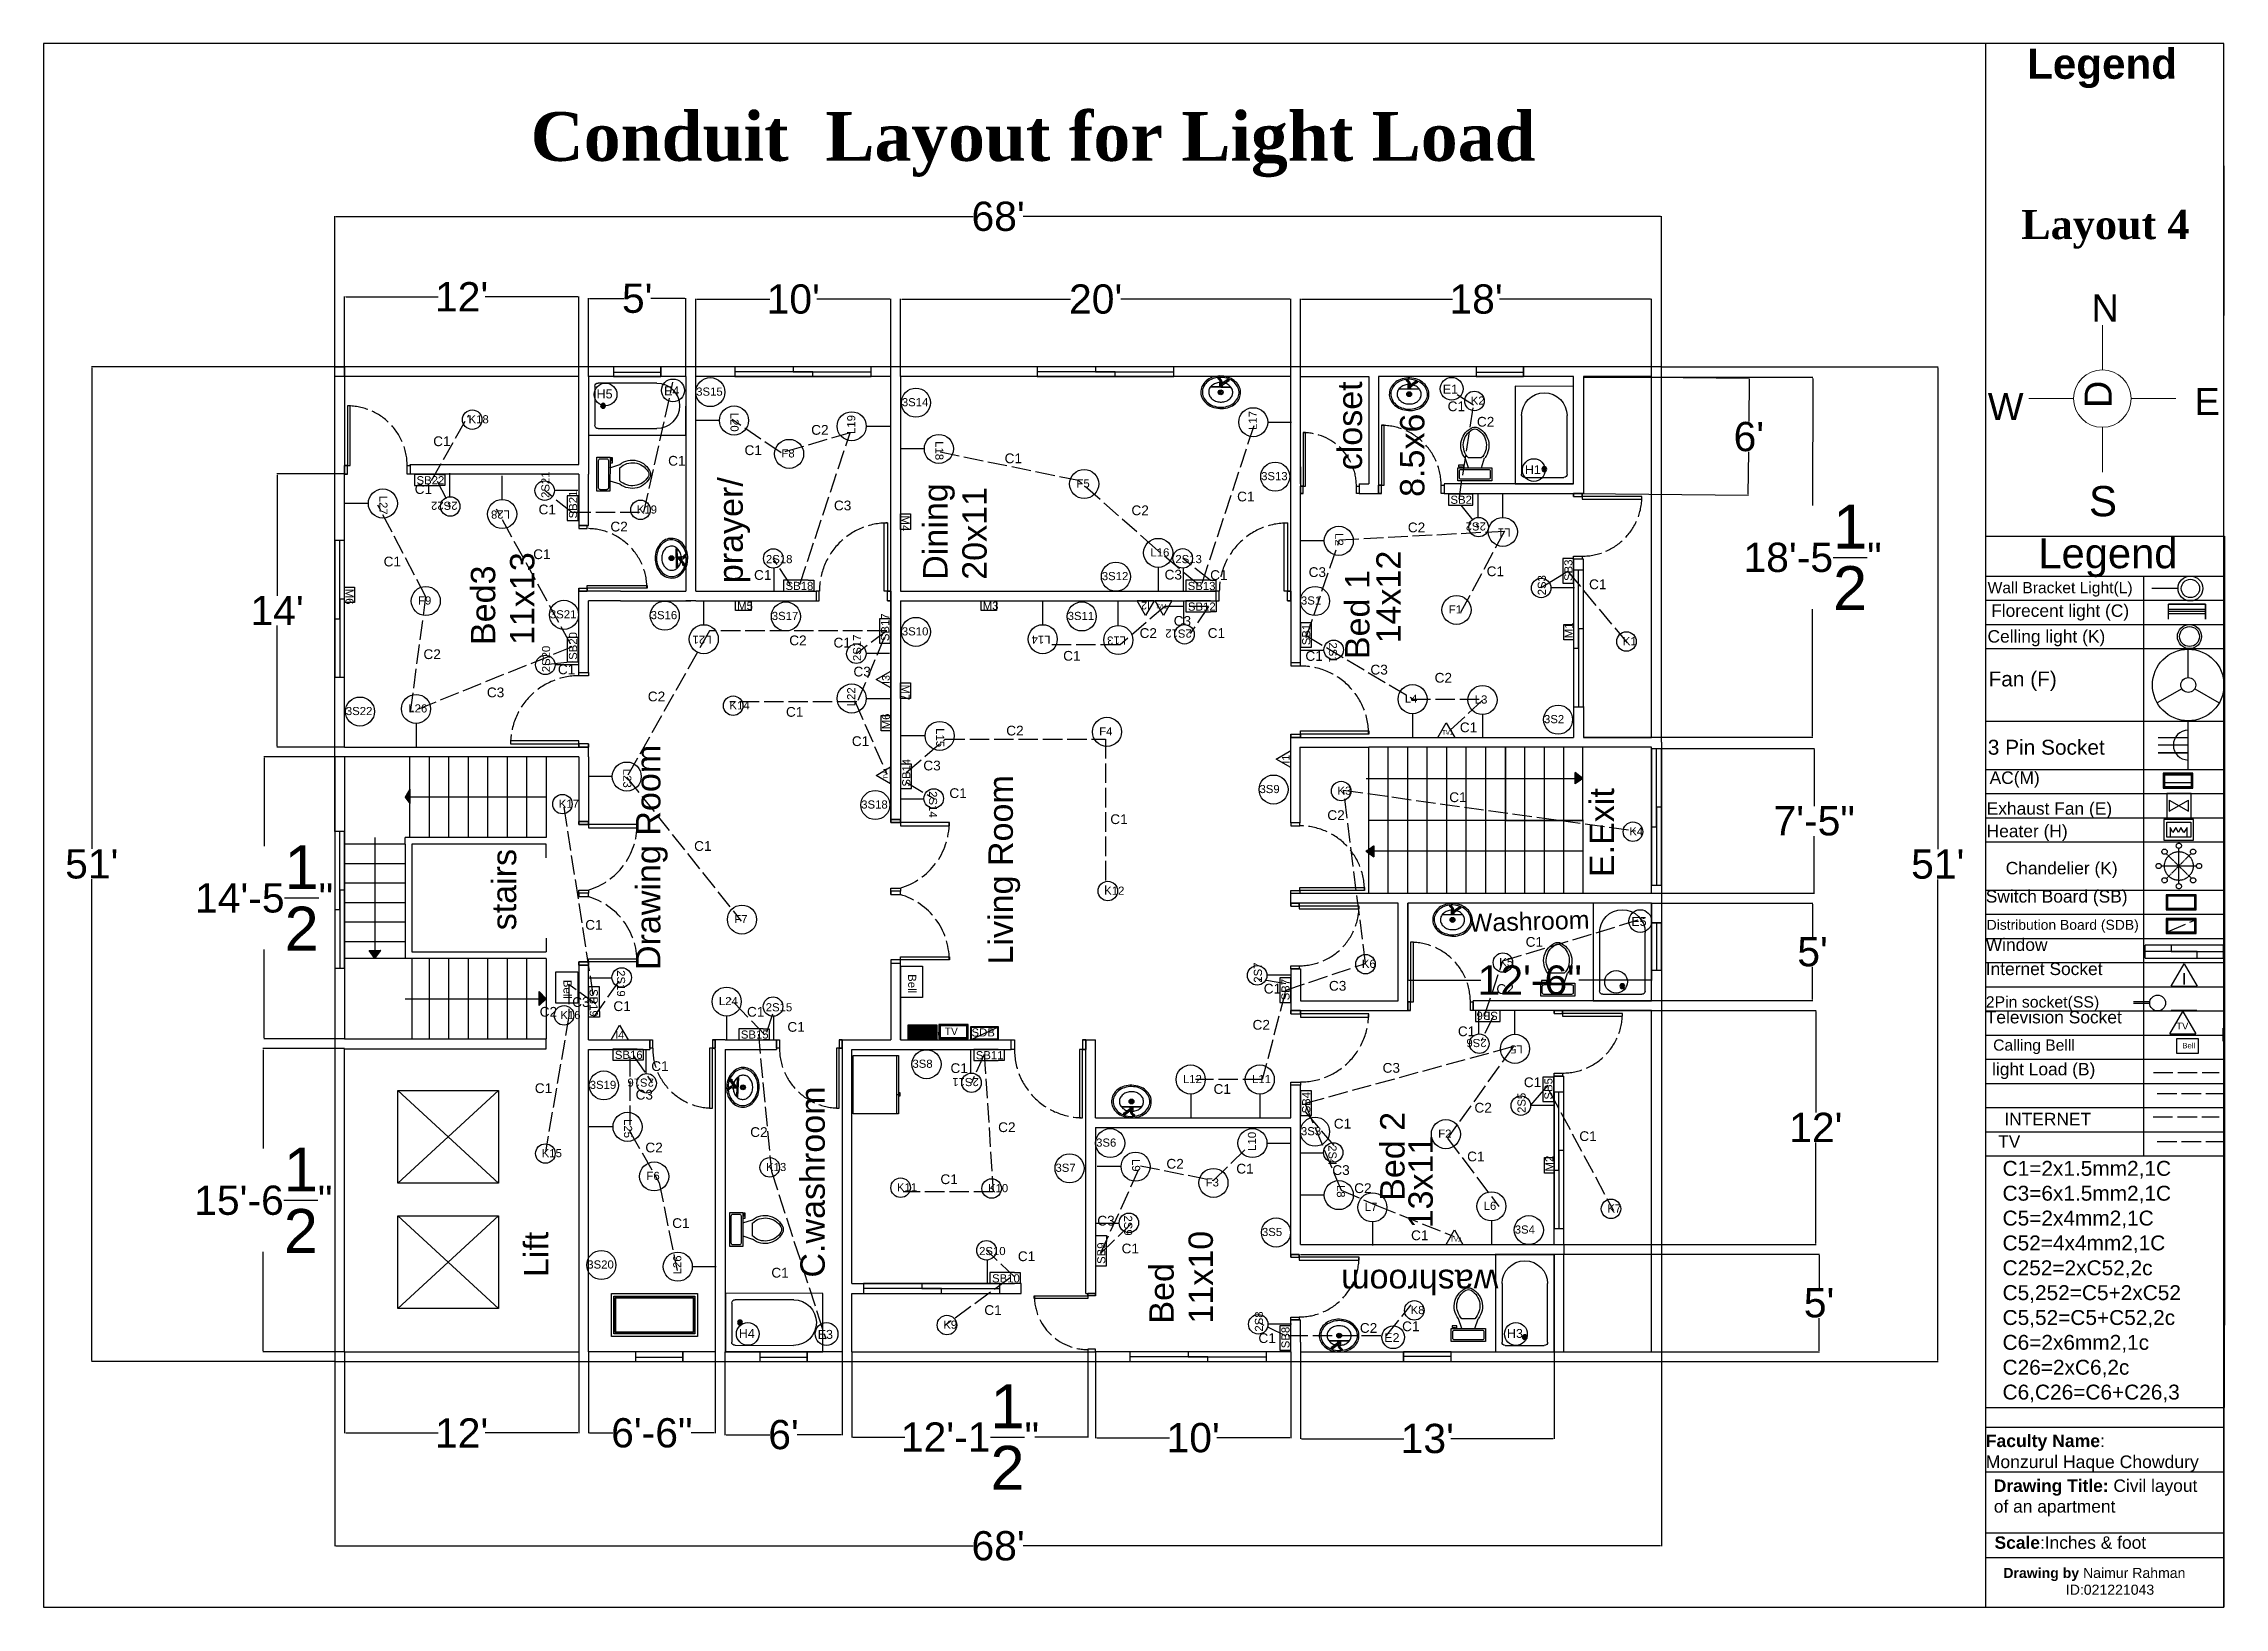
# Model space of a CAD drawing. Header units: inches. Extents: x -412 to 20037, y 548 to 16595.
# Drawn here: x 4971 to 6313, y 7955 to 8917 of the extents above; entities that cross this region are included whole.
import ezdxf
from ezdxf.enums import TextEntityAlignment as Align

# ---------------------------------------------------------------- set-up
doc = ezdxf.new("R2010")
doc.units = ezdxf.units.IN
doc.header["$MEASUREMENT"] = 0
doc.linetypes.add('ACAD_ISO02W100', pattern=[15, 12, -3])
doc.layers.get('Defpoints').update_dxf_attribs({"color": 6})
for name, color, linetype in [('bath', 4, 'Continuous'), ('freecads.com', 7, 'Continuous'), ('Heavy Load', 3, 'ACAD_ISO02W100'), ('iNTERNET', 30, 'ACAD_ISO02W100'), ('light_dwgmodels.com', 250, 'ACAD_ISO02W100'), ('TV WIRE', 62, 'ACAD_ISO02W100'), ('www.linecad.com', 7, 'Continuous')]:
    doc.layers.add(name, color=color, linetype=linetype)
doc.layers.add('block cover', color=7, linetype='Continuous', lineweight=30)
doc.layers.add('text', color=140, linetype='Continuous', lineweight=9)
doc.styles.add('A', font='times.ttf', dxfattribs={"height": 12})
doc.styles.add('Arial', font='arial.ttf')
doc.styles.get("Standard").update_dxf_attribs({"font": 'arial.ttf'})
doc.dimstyles.new('Copy of civil layout', dxfattribs={"dimtxt": 18, "dimasz": 0.625, "dimexe": 0.18, "dimexo": 0.0625, "dimgap": 0.09, "dimtad": 0, "dimtih": 1, "dimtoh": 1, "dimdec": 1, "dimzin": 0, "dimdsep": 46, "dimlunit": 4, "dimtxsty": 'Standard', "dimcen": 0.09, "dimclrd": 6, "dimclre": 256, "dimclrt": 256, "dimadec": 0, "dimazin": 0, "dimtfac": 1.5, "dimtdec": 1, "dimtofl": 0, "dimtmove": 0, "dimatfit": 0, "dimfxl": 1, "dimtolj": 1, "dimtzin": 0, "dimlwe": -1, "dimarcsym": 0})
pattern_1 = [(315, (5141.43973, 8716.77451), (0.091289, 0.091289), [])]

msp = doc.modelspace()

# ---------------------------------------------------------------- texts
for s, height, rotation, p in [('closet', 15, 90, (5782.14, 8654.55)), ('L20', 5, 270, (5393.69, 8689.96)), ('L19', 5, 90, (5470.45, 8676.88)), ('L17', 5, 90, (5717.45, 8679.38)), ('8.5x6', 15, 90, (5820.53, 8638.17)), ('L18', 5, 270, (5519.69, 8672.46)), ('2S21', 5, 90, (5282.33, 8637.52)), ('SB21', 5, 90, (5299.31, 8624.94)), ('prayer/', 15, 90, (5401.27, 8585.11)), ('Dining', 15, 90, (5527.18, 8587.18)), ('20x11', 15, 90, (5551.27, 8587.18)), ('L27', 5, 270, (5177.69, 8638.9)), ('2S22', 5, 180, (5225.82, 8635.24)), ('L28', 5, 180, (5258.02, 8629.82)), ('L2', 5, 270, (5765.69, 8615.9)), ('2S2', 5, 180, (5858.39, 8622.53)), ('L1', 5, 180, (5873.52, 8618.82)), ('11x13', 15, 90, (5273.08, 8547.04)), ('14x12', 15, 90, (5805.96, 8548.04)), ('SB3', 5, 90, (5911.58, 8586.44)), ('Bed3', 15, 90, (5248.98, 8547.04)), ('Bed 1', 15, 90, (5786.76, 8538.37)), ('2S3', 5, 90, (5895.27, 8577.63)), ('SB17', 5, 90, (5491.31, 8549.44)), ('SB1', 5, 90, (5750.31, 8546.94)), ('2S20', 5, 90, (5282.73, 8530.31)), ('SB20', 5, 90, (5299.31, 8537.94)), ('L21', 5, 180, (5382.02, 8552.82)), ('2S17', 5, 90, (5474.04, 8537.2)), ('L14', 5, 180, (5590.52, 8552.82)), ('L13', 5, 180, (5637.02, 8552.32)), ('2S12', 5, 180, (5677.48, 8556.61)), ('2S1', 5, 270, (5761.8, 8548.63)), ('L22', 5, 90, (5470.45, 8509.38)), ('L15', 5, 270, (5520.19, 8495.9)), ('Drawing Room', 15, 90, (5350.56, 8347.1)), ('L23', 5, 270, (5327.69, 8470.9)), ('SB14', 5, 90, (5504.31, 8459.94)), ('Living Room', 15, 90, (5567.38, 8350.51)), ('2S14', 5, 270, (5515.77, 8457.14)), ('E.Exit', 15, 90, (5937.19, 8404.26)), ('stairs', 15, 90, (5261.87, 8371.55)), ('Washroom', 10.996, 1.606, (5847.99, 8370.56)), ('2S19', 5, 270, (5323.86, 8347.02)), ('Bell', 5, 270, (5502.95, 8344.55)), ('2S7', 5, 90, (5720.6, 8339.3)), ('Bell', 5, 270, (5290.95, 8341.05)), ('SB19', 5, 270, (5307.07, 8335.46)), ('SB7', 5, 90, (5737.58, 8328.44)), ('SB6', 5, 180, (5865.81, 8321.45)), ('2S6', 5, 180, (5858.83, 8304.71)), ('L5', 5, 180, (5881.02, 8300.82)), ('2S16', 5, 180, (5346.64, 8280.36)), ('2S11', 5, 180, (5546.47, 8280.7)), ('SB5', 5, 90, (5899.31, 8267.44)), ('C.washroom', 15, 90, (5451.67, 8157.9)), ('SB4', 5, 90, (5750.31, 8258.94)), ('2S5', 5, 90, (5882.79, 8259.18)), ('L25', 5, 270, (5328.19, 8255.4)), ('Bed 2', 15, 90, (5808.32, 8205.09)), ('L10', 5, 90, (5716.95, 8235.88)), ('2S4', 5, 270, (5761.52, 8239.39)), ('13x11', 15, 90, (5825.71, 8188.15)), ('L9', 5, 270, (5640.69, 8230.9)), ('L8', 5, 270, (5766.69, 8214.9)), ('Lift', 15, 90, (5281.58, 8158.18)), ('2S9', 5, 270, (5635.82, 8196.13)), ('11x10', 15, 90, (5690.43, 8129.56)), ('L26', 5, 90, (5363.45, 8159.88)), ('SB9', 5, 90, (5624.29, 8166.31)), ('Bed', 15, 90, (5666.33, 8129.56)), ('washroom', 15, 180, (5866.01, 8162.72)), ('2S8', 5, 90, (5721.26, 8124.65)), ('SB8', 5, 90, (5737.58, 8114.44))]:
    msp.add_text(s, height=height, rotation=rotation).set_placement(p)
for s, height, p in [('3S15', 5, (5372.59, 8700.46)), ('3S14', 5, (5499.09, 8693.96)), ('K2', 5, (5849.06, 8694.94)), ('K18', 5, (5232.56, 8683.44)), ('F8', 5, (5425.01, 8662.46)), ('3S13', 5, (5720.09, 8648.46)), ('SB22', 5, (5200.56, 8645.94)), ('F5', 5, (5606.51, 8643.96)), ('SB2', 5, (5836.56, 8633.94)), ('K19', 5, (5336.06, 8627.94)), ('2S18', 5, (5415.49, 8597.4)), ('L16', 5, (5652.01, 8601.56)), ('2S13', 5, (5667.34, 8597.42)), ('SB18', 5, (5427.56, 8580.94)), ('3S12', 5, (5622.09, 8586.96)), ('SB13', 5, (5674.93, 8580.89)), ('F9', 5, (5201.51, 8571.96)), ('SB12', 5, (5675.06, 8568.21)), ('3S1', 5, (5744.59, 8571.96)), ('3S21', 5, (5282.59, 8563.46)), ('3S16', 5, (5344.59, 8562.96)), ('3S17', 5, (5419.09, 8562.46)), ('3S11', 5, (5601.09, 8562.46)), ('F1', 5, (5835.51, 8566.46)), ('3S10', 5, (5499.09, 8552.96)), ('K1', 5, (5942.56, 8546.94)), ('3S22', 5, (5157.09, 8503.96)), ('L26', 5, (5195.51, 8505.56)), ('K14', 5, (5393.06, 8507.44)), ('L4', 5, (5808.51, 8511.56)), ('L3', 5, (5851.51, 8511.06)), ('F4', 5, (5620.51, 8491.46)), ('3S2', 5, (5894.09, 8498.96)), ('K17', 5, (5288.06, 8446.94)), ('3S18', 5, (5474.09, 8446.46)), ('3S9', 5, (5719.09, 8455.96)), ('K3', 5, (5767.06, 8454.94)), ('K4', 5, (5946.56, 8429.94)), ('K12', 5, (5623.56, 8393.44)), ('F7', 5, (5396.01, 8375.96)), ('K6', 5, (5782.06, 8348.44)), ('K5', 5, (5866.56, 8349.44)), ('L24', 5, (5386.56, 8325.51)), ('K16', 5, (5289.06, 8316.94)), ('2S15', 5, (5415.36, 8321.7)), ('SB15', 5, (5400.06, 8304.94)), ('SB16', 5, (5322.56, 8292.44)), ('3S8', 5, (5505.59, 8286.96)), ('SB11', 5, (5544.56, 8292.21)), ('Bell', 3.413, (6286.73, 8298.9)), ('3S19', 5, (5307.09, 8273.96)), ('L12', 5, (5672.01, 8277.56)), ('L11', 5, (5714.51, 8277.56)), ('3S3', 5, (5744.59, 8245.46)), ('K15', 5, (5277.56, 8231.94)), ('3S6', 5, (5618.59, 8238.46)), ('F2', 5, (5829.01, 8243.96)), ('K13', 5, (5415.56, 8223.44)), ('3S7', 5, (5593.59, 8222.96)), ('F6', 5, (5342.01, 8217.96)), ('K11', 5, (5496.06, 8210.94)), ('K10', 5, (5552.06, 8210.44)), ('F3', 5, (5686.01, 8213.96)), ('L7', 5, (5783.8, 8198.93)), ('L6', 5, (5857.01, 8199.56)), ('K7', 5, (5933.06, 8197.94)), ('3S5', 5, (5720.59, 8183.46)), ('3S4', 5, (5876.09, 8184.96)), ('2S10', 5, (5546.62, 8171.74)), ('3S20', 5, (5305.59, 8163.46)), ('SB10', 5, (5554.56, 8154.94)), ('K9', 5, (5524.56, 8126.44)), ('K8', 5, (5812.06, 8135.44))]:
    msp.add_text(s, height=height).set_placement(p)
at = {"color": 0, "style": 'Arial'}
for s, rotation, p in [('I2', 180, (5649.04, 8571.31)), ('I3', 90, (5489.31, 8525.88)), ('I1', 90, (5735.31, 8476.88))]:
    msp.add_text(s, height=4.666, rotation=rotation, dxfattribs=at).set_placement(p, align=Align.MIDDLE_CENTER)
for s, height, p in [('I', 7.13, (6287.87, 8341.69)), ('I4', 4.666, (5325.51, 8307.21))]:
    msp.add_text(s, height=height, dxfattribs=at).set_placement(p, align=Align.MIDDLE_CENTER)
at = {"color": 0, "insert": (6191.25, 8913.97), "char_height": 18.5796, "attachment_point": 1}
msp.add_mtext_dynamic_manual_height_columns('{\\fArial|b1|i0|c0|p34;\\C256;Legend}', width=85.8766, gutter_width=1.55, heights=[0], dxfattribs=at)
at = {"color": 7, "lineweight": 30, "insert": (6239.39, 8802.82), "char_height": 18, "width": 314.522, "attachment_point": 5, "style": 'A'}
msp.add_mtext('{\\fTimes New Roman|b1|i0|c0|p18;Layout 4}', dxfattribs=at)
for s, width, insert, char_height, attachment_point in [('E4', 7.5, (5352.82, 8706.2), 5.5, 1), ('E1', 7.5, (5831.82, 8707.2), 5.5, 1), ('H5', 7.5, (5311.32, 8698.7), 5.5, 7), ('H1', 7.5, (5882.32, 8652.2), 5.5, 7), ('{\\C1;M5}', 23.5, (5397.82, 8573.7), 5, 1), ('{\\C1;M3}', 23.5, (5548.82, 8573.7), 5, 1), ('E5', 7.5, (5947.82, 8379.7), 5.5, 1), ('H4', 7.5, (5398.82, 8120.75), 5.5, 7), ('E3', 7.5, (5447.32, 8125.7), 5.5, 1), ('E2', 7.5, (5795.82, 8123.7), 5.5, 1), ('H3', 7.5, (5871.32, 8120.71), 5.5, 7)]:
    msp.add_mtext_dynamic_manual_height_columns(s, width=width, gutter_width=1, heights=[0], dxfattribs=dict(insert=insert, char_height=char_height, attachment_point=attachment_point))
at = {"color": 3, "linetype": 'ACAD_ISO02W100', "char_height": 6, "attachment_point": 1}
for s, insert in [('C1', (5834.82, 8696.91)), ('C2', (5443.32, 8682.41)), ('C2', (5852.82, 8687.41)), ('C1', (5210.82, 8675.41)), ('C1', (5402.32, 8669.91)), ('C1', (5355.32, 8663.41)), ('C1', (5562.32, 8664.91)), ('C1', (5199.44, 8646)), ('C1', (5705.32, 8641.41)), ('C1', (5275.62, 8633.46)), ('C3', (5457.32, 8635.91)), ('C2', (5640.32, 8632.91)), ('C2', (5319.82, 8622.91)), ('C2', (5810.32, 8622.41)), ('C1', (5180.32, 8601.41)), ('C1', (5272.32, 8605.91)), ('C1', (5408.18, 8593.13)), ('C3', (5660.69, 8593.33)), ('C1', (5688.74, 8593.09)), ('C3', (5749.32, 8594.91)), ('C1', (5858.82, 8595.41)), ('C1', (5921.82, 8587.41)), ('C3', (5666.32, 8564.91)), ('C2', (5429.82, 8552.91)), ('C1', (5457.04, 8551.52)), ('C2', (5645.32, 8557.41)), ('C1', (5687.23, 8557.44)), ('C2', (5204.82, 8544.41)), ('C1', (5287.5, 8535.08)), ('C3', (5469.32, 8533.7)), ('C1', (5598.32, 8543.41)), ('C1', (5747.33, 8543.32)), ('C3', (5787.32, 8534.91)), ('C3', (5243.82, 8520.91)), ('C2', (5342.82, 8518.41)), ('C2', (5826.82, 8529.91)), ('C1', (5427.82, 8508.91)), ('C2', (5563.32, 8497.41)), ('C1', (5842.32, 8499.41)), ('C1', (5468.32, 8490.91)), ('C3', (5512.32, 8475.91)), ('C1', (5528.32, 8458.93)), ('C1', (5835.82, 8456.41)), ('C1', (5627.32, 8442.91)), ('C2', (5760.82, 8445.41)), ('C1', (5371.32, 8426.41)), ('C1', (5304.32, 8377.91)), ('C1', (5882.82, 8367.41)), ('C3', (5296.32, 8330.41)), ('C1', (5721.7, 8338.65)), ('C3', (5761.82, 8340.41)), ('C2', (5864.82, 8338.41)), ('C2', (5276.32, 8324.41)), ('C1', (5321.66, 8327.87)), ('C1', (5403.82, 8324.41)), ('C1', (5428.69, 8315.12)), ('C2', (5714.82, 8316.41)), ('C1', (5841.12, 8312.41)), ('C1', (5344.97, 8290.99)), ('C1', (5273.32, 8277.41)), ('C1', (5529.01, 8289.75)), ('C1', (5690.82, 8276.91)), ('C3', (5794.82, 8289.91)), ('C1', (5881.69, 8281.05)), ('C3', (5335.32, 8273.41)), ('C2', (5851.32, 8265.41)), ('C2', (5405.82, 8250.41)), ('C2', (5558.32, 8253.41)), ('C1', (5764.8, 8255.59)), ('C2', (5341.32, 8240.91)), ('C1', (5915.82, 8247.91)), ('C2', (5661.82, 8230.91)), ('C1', (5704.82, 8227.91)), ('C3', (5763.89, 8227.04)), ('C1', (5846.82, 8235.41)), ('C1', (5522.82, 8221.41)), ('C2', (5777.32, 8215.91)), ('C1', (5357.82, 8194.41)), ('C3', (5619.32, 8195.91)), ('C1', (5812.32, 8186.91)), ('C1', (5570.45, 8174.01)), ('C1', (5634.28, 8178.8)), ('C1', (5418.82, 8163.91)), ('C1', (5549.82, 8140.91)), ('C2', (5780.82, 8129.91)), ('C1', (5806.82, 8130.91)), ('C1', (5718.44, 8123.65))]:
    msp.add_mtext_dynamic_manual_height_columns(s, width=39.7938, gutter_width=60, heights=[0], dxfattribs=dict(at, insert=insert))
at = {"char_height": 5, "attachment_point": 1}
for s, insert, rotation in [('{\\C1;M4}', (5503.82, 8626.7), 270), ('{\\C1;M6}', (5161.82, 8581.7), 270), ('{\\C1;M1}', (5906.82, 8551.2), 90), ('{\\C1;M7}', (5503.82, 8522.7), 270), ('{\\C1;M6}', (5486.82, 8495.2), 90), ('{\\C1;M2}', (5894.82, 8223.2), 90)]:
    msp.add_mtext_dynamic_manual_height_columns(s, width=23.5, gutter_width=1, heights=[0], dxfattribs=dict(at, insert=insert, rotation=rotation))
at = {"color": 7, "attachment_point": 1}
for s, width, gutter_width, insert, char_height in [('INTERNET', 11.1162, 1, (5508.44, 8309.02), 2), ('TV', 14.2018, 1, (5525.51, 8311.65), 4.5), ('SDB', 10.5, 1, (5541.94, 8311.22), 5), ('{\\C4;Calling Belll}', 66.5172, 1.53, (6170.39, 8304.38), 6.8811)]:
    msp.add_mtext_dynamic_manual_height_columns(s, width=width, gutter_width=gutter_width, heights=[0], dxfattribs=dict(at, insert=insert, char_height=char_height))
at = {"lineweight": 25, "insert": (6176.18, 8229.69), "char_height": 9.1748, "attachment_point": 1}
msp.add_mtext_dynamic_manual_height_columns('{\\fArialMT|b0|i0|c0|p32;C1=2x1.5mm2,1C\\PC3=6x1.5mm2,1C\\PC5=2x4mm2,1C\\PC52=4x4mm2,1C\\PC252=2xC52,2c\\PC5,252=C5+2xC52\\PC5,52=C5+C52,2c\\PC6=2x6mm2,1c\\PC26=2xC6,2c\\PC6,C26=C6+C26,3}', width=109.3404, gutter_width=0.963, heights=[0], dxfattribs=at)
at = {"layer": 'bath', "color": 254, "linetype": 'ACAD_ISO02W100', "true_color": 0xddb3d4}
msp.add_text('Legend', height=18.35, dxfattribs=at).set_placement((6198.22, 8594.3))
at = {"layer": 'bath', "color": 1, "linetype": 'ACAD_ISO02W100', "attachment_point": 1}
for s, width, heights, insert, char_height in [('\\pxql;{\\C256;Wall Bracket Light(L)}', 104.8635, [3.16], (6166.98, 8585.8), 6.8811), ('{\\C4;Fan (F)}', 97.3453, [0.00802], (6167.54, 8530.76), 9.1748), ('{\\C4;3 Pin Socket}', 97.3453, [0], (6167.09, 8488.76), 9.1748), ('{\\C4;AC(M)}', 97.3453, [0], (6168.21, 8469.25), 7.6457), ('\\pxqc;{\\C256;Exhaust Fan (E)}', 96.3508, [0], (6156.81, 8450.33), 7.6457)]:
    msp.add_mtext_dynamic_manual_height_columns(s, width=width, gutter_width=1.53, heights=heights, dxfattribs=dict(at, insert=insert, char_height=char_height))
at = {"layer": 'bath', "color": 4, "linetype": 'ACAD_ISO02W100', "char_height": 2.7, "attachment_point": 1}
for s, heights, insert, rotation in [('{\\C31;\\c6737150;TV3}', [2.5], (5662.6, 8569.69), 180), ('{\\C31;\\c6737150;TV4}', [0], (5487.7, 8464.29), 90)]:
    msp.add_mtext_dynamic_manual_height_columns(s, width=7.776, gutter_width=0.9, heights=heights, dxfattribs=dict(at, insert=insert, rotation=rotation))
at = {"layer": 'bath', "color": 0, "insert": (6169.16, 8572.04), "char_height": 7.6457, "attachment_point": 1}
msp.add_mtext_dynamic_manual_height_columns('{\\C4;Florecent light (C)}', width=92.2083, gutter_width=1.53, heights=[0], dxfattribs=at)
at = {"layer": 'bath', "color": 4, "linetype": 'ACAD_ISO02W100', "attachment_point": 1}
for s, width, gutter_width, insert, char_height in [('{\\C31;\\c6737150;TV1}', 7.776, 0.9, (5831.41, 8494.69), 2.7), ('\\pxqc;Heater (H)', 97.3453, 1.53, (6142.64, 8436.45), 7.6457), ('\\pxqc;Chandelier (K)', 97.3453, 1.53, (6163.86, 8413.64), 7.6457), ('Switch Board (SB)', 97.3453, 1.53, (6165.83, 8396.25), 7.6457), ('Distribution Board (SDB)', 1523.0742, 1.53, (6166.4, 8377.98), 6.1165), ('Window', 97.3453, 1.53, (6165.83, 8366.52), 7.646), ('Internet Socket', 97.3453, 1.53, (6165.83, 8351.66), 7.6457), ('2Pin socket(SS)', 88.769, 1.39, (6165.83, 8330.97), 6.972), ('Television Socket', 97.3453, 1.53, (6165.83, 8321.93), 7.6457), ('{\\C31;\\c6737150;TV}', 11.8905, 1.38, (6283.1, 8314.68), 4.1287), ('{\\C31;\\c6737150;TV2}', 7.776, 0.9, (5836.41, 8182.69), 2.7)]:
    msp.add_mtext_dynamic_manual_height_columns(s, width=width, gutter_width=gutter_width, heights=[0], dxfattribs=dict(at, insert=insert, char_height=char_height))
at = {"layer": 'iNTERNET', "lineweight": 25, "insert": (6177.27, 8259.27), "char_height": 7.646, "attachment_point": 1}
msp.add_mtext_dynamic_manual_height_columns('INTERNET', width=31.3472, gutter_width=1.53, heights=[0], dxfattribs=at)
at = {"layer": 'light_dwgmodels.com', "insert": (6169.72, 8289.98), "char_height": 7.6457, "attachment_point": 1}
msp.add_mtext_dynamic_manual_height_columns('{\\C4;light Load (B)}', width=73.3982, gutter_width=1.53, heights=[0.5], dxfattribs=at)
at = {"layer": 'text', "color": 0, "attachment_point": 1}
for s, width, gutter_width, heights, insert, char_height in [('{\\fTimes New Roman|b1|i0|c0|p18;Conduit  Layout for Light Load}', 667.4382, 1, [0], (5270.72, 8874.94), 30), ('N', 27.7438, 1.39, [0.522], (6230.85, 8762.73), 16.73), ('W', 26.8517, 1.39, [0], (6167.08, 8702.15), 16.73), ('E', 11.1779, 1.39, [0], (6294.22, 8705.24), 16.73), ('S', 21.934, 1.55, [0], (6229.31, 8644.88), 18.58), ('{\\C4;Celling light (K)}', 91.0146, 1.53, [0], (6166.93, 8556.21), 7.6457), ('{\\fArial|b1|i0|c0|p34;Faculty Name\\fArial|b0|i0|c0|p34;\\C256;: \\PMonzurul Haque Chowdury}', 492.2579, 1.55, [49], (6165.83, 8061.36), 7.7415), ('{\\fArial|b1|i0|c0|p34;\\C7;Drawing Title:\\fArial|b0|i0|c0|p34;\\C256;\\c0; \\C256;Civil layout of an apartment}', 127.3143, 1.53, [0], (6170.79, 8033.71), 7.64565), ('{\\fArial|b1|i0|c0|p34;\\C7;Scale\\fArial|b0|i0|c0|p34;\\C256;:Inches & foot}', 113.2787, 1.53, [0], (6171.27, 7998.7), 7.6457), ('{\\fArial|b1|i0|c0|p34;\\C9;Drawing by\\C256; \\fArial|b0|i0|c0|p34;Naimur Rahman\\P                ID:021221043}', 137.0363, 1.55, [0], (6176.64, 7979.3), 6.1932)]:
    msp.add_mtext_dynamic_manual_height_columns(s, width=width, gutter_width=gutter_width, heights=heights, dxfattribs=dict(at, insert=insert, char_height=char_height))
at = {"layer": 'text', "color": 0, "insert": (6226.61, 8692.79), "char_height": 16.73, "attachment_point": 1, "rotation": 90}
msp.add_mtext_dynamic_manual_height_columns('D', width=4.4932, gutter_width=1.39, heights=[0], dxfattribs=at)
at = {"layer": 'TV WIRE', "lineweight": 25, "insert": (6173.45, 8245.51), "char_height": 7.646, "attachment_point": 1}
msp.add_mtext_dynamic_manual_height_columns('TV', width=22.937, gutter_width=1.53, heights=[0], dxfattribs=at)

# ---------------------------------------------------------------- blocks, each defined once
blk = doc.blocks.new('Bath Tub - 26 x 60 in.')
for p, q in [((8, -18), (10, -18)), ((9, -17), (9, -19))]:
    blk.add_line(p, q)
blk.add_lwpolyline([(0, -36), (0, 0), (60, 0), (60, -36)], close=True)
for points in [[(4, -30), (4, -6)], [(6, -4), (42, -4)], [(42, -32), (6, -32)]]:
    blk.add_lwpolyline(points)
for radius in [1.5, 1]:
    blk.add_circle((9, -18), radius)
for centre, radius, start, end in [((5.75, -5.75), 1.77, 81.8699, 188.1301), ((42, -18), 14, 270, 90), ((5.75, -30.25), 1.77, 171.8699, 278.1301)]:
    blk.add_arc(centre, radius, start, end)
blk = doc.blocks.new('Toilet - top')
for p, q in [((-10, -8.5), (-8, -8.5)), ((-10, -9.5), (-10, -8.5)), ((-7, -9.5), (-10, -9.5)), ((-8, -8.5), (-8, -8)), ((-7, -8), (-7, -9.5)), ((-4, -8), (-6, -14)), ((4, -8), (6, -14)), ((9.5, -6), (9.5, -2)), ((4, -14), (-4, -14))]:
    blk.add_line(p, q)
blk.add_lwpolyline([(10.5, -8), (10.5, 0), (-10.5, 0), (-10.5, -8)], close=True)
for points in [[(-9.5, -2), (-9.5, -6)], [(8.5, -1), (-8.5, -1)], [(-8.5, -7), (8.5, -7)]]:
    blk.add_lwpolyline(points)
for centre, radius, start, end in [((-8.6, -1.9), 0.884, 81.8699, 188.1301), ((-8.6, -6.1), 0.884, 171.8699, 278.1301), ((8.6, -1.9), 0.884, 351.8699, 98.1301), ((8.6, -6.1), 0.884, 261.8699, 8.1301), ((3.5, -21.6), 12.2, 141.4691, 247.9714), ((4.2, -21.8), 11.3, 136.3677, 238.9468), ((-3.5, -21.6), 12.2, 292.0284, 38.5307), ((-4.2, -21.8), 11.3, 301.053, 43.6321), ((0, -27.9), 4, 245.7318, 294.2682), ((0, -29), 4, 254.8605, 285.1395)]:
    blk.add_arc(centre, radius, start, end)
blk = doc.blocks.new('Sink - Oval top')
for p, q in [((-1, 0), (1, 0)), ((0, 1), (0, -1))]:
    blk.add_line(p, q)
at = {"linetype": 'Continuous'}
for points in [[(-12.2, 0.4, 0.117634), (-11.5, -3.4, 0.104469), (-8.9, -6.8, 0.090016), (-5.1, -9.1, 0.08192), (-0.3, -10, 0.08192), (4.5, -9.4, 0.090016), (8.4, -7.4, 0.104469), (11.2, -4.1, 0.117634), (12.2, -0.4, 0.117634), (11.5, 3.4, 0.104469), (8.9, 6.8, 0.090016), (5.1, 9.1, 0.08192), (0.3, 10, 0.08192), (-4.5, 9.4, 0.090016), (-8.4, 7.4, 0.104469), (-11.2, 4.1, 0.117634)], [(-11.3, 0.2, 0.118622), (-10.5, -3.3, 0.104678), (-8.1, -6.4, 0.089562), (-4.5, -8.4, 0.081185), (-0.1, -9.2, 0.081185), (4.3, -8.5, 0.089562), (7.9, -6.6, 0.104678), (10.4, -3.5, 0.118622), (11.3, -0.2, 0.118622), (10.5, 3.3, 0.104678), (8.1, 6.4, 0.089562), (4.5, 8.4, 0.081185), (0.1, 9.2, 0.081185), (-4.3, 8.5, 0.089562), (-7.9, 6.6, 0.104678), (-10.4, 3.5, 0.118622)], [(-7.4, 0.1, 0.118283), (-6.9, -2.2, 0.104607), (-5.3, -4.2, 0.089718), (-3, -5.5, 0.081436), (-0.1, -6, 0.081436), (2.8, -5.6, 0.089718), (5.2, -4.3, 0.104607), (6.9, -2.3, 0.118283), (7.4, -0.1, 0.118283), (6.9, 2.2, 0.104607), (5.3, 4.2, 0.089718), (3, 5.5, 0.081436), (0.1, 6, 0.081436), (-2.8, 5.6, 0.089718), (-5.2, 4.3, 0.104607), (-6.9, 2.3, 0.118283)]]:
    blk.add_lwpolyline(points, format="xyb", close=True, dxfattribs=at)
for radius in [1.5, 1]:
    blk.add_circle((0, 0), radius)
blk = doc.blocks.new('Faucet - single handle front')
for p, q in [((-2, 6), (-2, 5.5)), ((-1, 6), (-2, 6)), ((-0.5, 4), (-2, 5.5)), ((-2, 5.5), (-1, 5.5)), ((-1, 5.5), (-1, 6)), ((0.5, 4), (-1, 6)), ((-1, 5.5), (0.5, 4)), ((-0.75, 3), (0.75, 3)), ((-0.75, 0.5), (-0.75, 3)), ((-0.75, 1), (0.75, 1)), ((-0.5, 4), (0.5, 4)), ((-0.25, 2), (3.75, 5)), ((3.75, 4.5), (-0.25, 1.5)), ((-0.25, 1.5), (-0.25, 2)), ((0.75, 1.5), (-0.25, 1.5)), ((0.75, 1.5), (4.08742, 4.003)), ((0.75, 3), (0.75, 2.7386)), ((0.75, 1.5), (0.75, 0.5)), ((3.75, 4.5), (3.75, 5)), ((3.75, 5), (4.75, 5)), ((3.75, 4), (3.75, 4.5)), ((4.75, 4.5), (3.75, 4.5)), ((4.75, 4), (3.75, 4)), ((4.75, 5), (4.75, 4.5)), ((4.75, 4.5), (4.75, 4))]:
    blk.add_line(p, q)
blk.add_lwpolyline([(-6, 0), (-6, 0.5), (6, 0.5), (6, 0)], close=True)
for centre, start, end in [((1.25426, 3.0302), 151.0646, 180.8629), ((-1.25426, 3.0302), 359.1371, 28.93536)]:
    blk.add_arc(centre, 2.00448, start, end)
blk = doc.blocks.new('Refrigerator-2 door - 36 in top')
for p, q in [((0, -26.999999), (36, -26.999999)), ((11, -27.999999), (11, -28.999999)), ((11, -28.999999), (13, -28.999999)), ((12, -26.999999), (12, -28.999999)), ((13, -28.999999), (13, -27.999999))]:
    blk.add_line(p, q)
blk.add_lwpolyline([(0, -27.999999), (0, 0), (36, 0), (36, -27.999999)], close=True)
blk = doc.blocks.new('*D101')
at = {"transparency": 16777216}
for p, q in [((5150.3, 8718.3), (5150.3, 8810.9)), ((5966.3, 8718.3), (5966.3, 8810.9))]:
    blk.add_line(p, q, dxfattribs=at)
at = {"color": 6, "lineweight": -2, "transparency": 16777216}
for p, q in [((5150.9, 8810.7), (5542.9, 8810.7)), ((5965.7, 8810.7), (5573.7, 8810.7))]:
    blk.add_line(p, q, dxfattribs=at)
at = {"color": 6, "transparency": 16777216}
for points in [[(5150.9, 8810.8), (5150.9, 8810.6), (5150.3, 8810.7)], [(5965.7, 8810.8), (5965.7, 8810.6), (5966.3, 8810.7)]]:
    blk.add_solid(points, dxfattribs=at)
at = {"layer": 'Defpoints', "color": 0, "transparency": 16777216}
for p in [(5966.3, 8810.7), (5150.3, 8718.2), (5966.3, 8718.2)]:
    blk.add_point(p, dxfattribs=at)
at = {"transparency": 16777216, "insert": (5558.3, 8810.7), "char_height": 18, "attachment_point": 5}
blk.add_mtext("\\A1;68'", dxfattribs=at)
blk = doc.blocks.new('*D106')
at = {"transparency": 16777216}
for p, q in [((5966.4, 8718.2), (6136.5, 8718.2)), ((5966.4, 8106.2), (6136.5, 8106.2))]:
    blk.add_line(p, q, dxfattribs=at)
at = {"color": 6, "lineweight": -2, "transparency": 16777216}
for p, q in [((6136.3, 8717.6), (6136.3, 8421.5)), ((6136.3, 8106.8), (6136.3, 8402.9))]:
    blk.add_line(p, q, dxfattribs=at)
at = {"color": 6, "transparency": 16777216}
for points in [[(6136.2, 8717.6), (6136.4, 8717.6), (6136.3, 8718.2)], [(6136.2, 8106.8), (6136.4, 8106.8), (6136.3, 8106.2)]]:
    blk.add_solid(points, dxfattribs=at)
at = {"layer": 'Defpoints', "color": 0, "transparency": 16777216}
for p in [(5966.3, 8718.2), (5966.3, 8106.2), (6136.3, 8106.2)]:
    blk.add_point(p, dxfattribs=at)
at = {"transparency": 16777216, "insert": (6136.3, 8412.2), "char_height": 18, "attachment_point": 5}
blk.add_mtext("\\A1;51'", dxfattribs=at)
blk = doc.blocks.new('*D110')
at = {"transparency": 16777216}
for p, q in [((5150.3, 8718.3), (5000.6, 8718.3)), ((5150.3, 8106.3), (5000.6, 8106.3))]:
    blk.add_line(p, q, dxfattribs=at)
at = {"color": 6, "lineweight": -2, "transparency": 16777216}
for p, q in [((5000.8, 8717.6), (5000.8, 8421.6)), ((5000.8, 8106.9), (5000.8, 8403))]:
    blk.add_line(p, q, dxfattribs=at)
at = {"color": 6, "transparency": 16777216}
for points in [[(5000.7, 8717.6), (5000.9, 8717.6), (5000.8, 8718.3)], [(5000.7, 8106.9), (5000.9, 8106.9), (5000.8, 8106.3)]]:
    blk.add_solid(points, dxfattribs=at)
at = {"layer": 'Defpoints', "color": 0, "transparency": 16777216}
for p in [(5150.3, 8718.3), (5000.8, 8106.3), (5150.3, 8106.3)]:
    blk.add_point(p, dxfattribs=at)
at = {"transparency": 16777216, "insert": (5000.8, 8412.3), "char_height": 18, "attachment_point": 5}
blk.add_mtext("\\A1;51'", dxfattribs=at)
blk = doc.blocks.new('*D111')
at = {"transparency": 16777216}
for p, q in [((5156.3, 8652.3), (5114.6, 8652.3)), ((5156.3, 8484.3), (5114.6, 8484.3))]:
    blk.add_line(p, q, dxfattribs=at)
at = {"color": 6, "lineweight": -2, "transparency": 16777216}
for p, q in [((5114.8, 8651.6), (5114.8, 8577.4)), ((5114.8, 8484.9), (5114.8, 8559.1))]:
    blk.add_line(p, q, dxfattribs=at)
at = {"color": 6, "transparency": 16777216}
for points in [[(5114.7, 8651.6), (5114.9, 8651.6), (5114.8, 8652.3)], [(5114.7, 8484.9), (5114.9, 8484.9), (5114.8, 8484.3)]]:
    blk.add_solid(points, dxfattribs=at)
at = {"layer": 'Defpoints', "color": 0, "transparency": 16777216}
for p in [(5156.3, 8652.3), (5114.8, 8484.3), (5156.3, 8484.3)]:
    blk.add_point(p, dxfattribs=at)
at = {"transparency": 16777216, "insert": (5114.8, 8568.3), "char_height": 18, "attachment_point": 5}
blk.add_mtext("\\A1;14'", dxfattribs=at)
blk = doc.blocks.new('*D112')
at = {"transparency": 16777216}
for p, q in [((5156.3, 8478.3), (5106.6, 8478.3)), ((5156.3, 8304.8), (5106.6, 8304.8))]:
    blk.add_line(p, q, dxfattribs=at)
at = {"color": 6, "lineweight": -2, "transparency": 16777216}
for p, q in [((5106.8, 8477.6), (5106.8, 8423.4)), ((5106.8, 8305.4), (5106.8, 8359.7))]:
    blk.add_line(p, q, dxfattribs=at)
at = {"color": 6, "transparency": 16777216}
for points in [[(5106.7, 8477.6), (5106.9, 8477.6), (5106.8, 8478.3)], [(5106.7, 8305.4), (5106.9, 8305.4), (5106.8, 8304.8)]]:
    blk.add_solid(points, dxfattribs=at)
at = {"layer": 'Defpoints', "color": 0, "transparency": 16777216}
for p in [(5156.3, 8478.3), (5106.8, 8304.8), (5156.3, 8304.8)]:
    blk.add_point(p, dxfattribs=at)
at = {"transparency": 16777216, "insert": (5106.8, 8391.5), "char_height": 18, "attachment_point": 5}
blk.add_mtext('\\A1;14\'-5{\\H1.5x;\\S1/2;}"', dxfattribs=at)
blk = doc.blocks.new('*D113')
at = {"transparency": 16777216}
for p, q in [((5156.3, 8298.8), (5106.1, 8298.8)), ((5156.3, 8112.3), (5106.1, 8112.3))]:
    blk.add_line(p, q, dxfattribs=at)
at = {"color": 6, "lineweight": -2, "transparency": 16777216}
for p, q in [((5106.3, 8298.1), (5106.3, 8237.4)), ((5106.3, 8112.9), (5106.3, 8173.7))]:
    blk.add_line(p, q, dxfattribs=at)
at = {"color": 6, "transparency": 16777216}
for points in [[(5106.2, 8298.1), (5106.4, 8298.1), (5106.3, 8298.8)], [(5106.2, 8112.9), (5106.4, 8112.9), (5106.3, 8112.3)]]:
    blk.add_solid(points, dxfattribs=at)
at = {"layer": 'Defpoints', "color": 0, "transparency": 16777216}
for p in [(5156.3, 8298.8), (5106.3, 8112.3), (5156.3, 8112.3)]:
    blk.add_point(p, dxfattribs=at)
at = {"transparency": 16777216, "insert": (5106.3, 8205.5), "char_height": 18, "attachment_point": 5}
blk.add_mtext('\\A1;15\'-6{\\H1.5x;\\S1/2;}"', dxfattribs=at)
blk = doc.blocks.new('*D114')
at = {"transparency": 16777216}
for p, q in [((5156.3, 8712.3), (5156.3, 8761.5)), ((5300.3, 8712.3), (5300.3, 8761.5))]:
    blk.add_line(p, q, dxfattribs=at)
at = {"color": 6, "lineweight": -2, "transparency": 16777216}
for p, q in [((5157, 8761.3), (5213.8, 8761.3)), ((5299.7, 8761.3), (5242.8, 8761.3))]:
    blk.add_line(p, q, dxfattribs=at)
at = {"color": 6, "transparency": 16777216}
for points in [[(5157, 8761.4), (5157, 8761.2), (5156.3, 8761.3)], [(5299.7, 8761.4), (5299.7, 8761.2), (5300.3, 8761.3)]]:
    blk.add_solid(points, dxfattribs=at)
at = {"layer": 'Defpoints', "color": 0, "transparency": 16777216}
for p in [(5300.3, 8761.3), (5156.3, 8712.3), (5300.3, 8712.3)]:
    blk.add_point(p, dxfattribs=at)
at = {"transparency": 16777216, "insert": (5228.3, 8761.3), "char_height": 18, "attachment_point": 5}
blk.add_mtext("\\A1;12'", dxfattribs=at)
blk = doc.blocks.new('*D115')
at = {"transparency": 16777216}
for p, q in [((5306.3, 8712.3), (5306.3, 8760.5)), ((5366.3, 8712.3), (5366.3, 8760.5))]:
    blk.add_line(p, q, dxfattribs=at)
at = {"color": 6, "lineweight": -2, "transparency": 16777216}
for p, q in [((5307, 8760.3), (5328, 8760.3)), ((5365.7, 8760.3), (5344.7, 8760.3))]:
    blk.add_line(p, q, dxfattribs=at)
at = {"color": 6, "transparency": 16777216}
for points in [[(5307, 8760.4), (5307, 8760.2), (5306.3, 8760.3)], [(5365.7, 8760.4), (5365.7, 8760.2), (5366.3, 8760.3)]]:
    blk.add_solid(points, dxfattribs=at)
at = {"layer": 'Defpoints', "color": 0, "transparency": 16777216}
for p in [(5366.3, 8760.3), (5306.3, 8712.3), (5366.3, 8712.3)]:
    blk.add_point(p, dxfattribs=at)
at = {"transparency": 16777216, "insert": (5336.3, 8760.3), "char_height": 18, "attachment_point": 5}
blk.add_mtext("\\A1;5'", dxfattribs=at)
blk = doc.blocks.new('*D116')
at = {"transparency": 16777216}
for p, q in [((5372.3, 8712.3), (5372.3, 8760)), ((5492.3, 8712.3), (5492.3, 8760))]:
    blk.add_line(p, q, dxfattribs=at)
at = {"color": 6, "lineweight": -2, "transparency": 16777216}
for p, q in [((5373, 8759.8), (5417.8, 8759.8)), ((5491.7, 8759.8), (5446.8, 8759.8))]:
    blk.add_line(p, q, dxfattribs=at)
at = {"color": 6, "transparency": 16777216}
for points in [[(5373, 8759.9), (5373, 8759.7), (5372.3, 8759.8)], [(5491.7, 8759.9), (5491.7, 8759.7), (5492.3, 8759.8)]]:
    blk.add_solid(points, dxfattribs=at)
at = {"layer": 'Defpoints', "color": 0, "transparency": 16777216}
for p in [(5492.3, 8759.8), (5372.3, 8712.3), (5492.3, 8712.3)]:
    blk.add_point(p, dxfattribs=at)
at = {"transparency": 16777216, "insert": (5432.3, 8759.8), "char_height": 18, "attachment_point": 5}
blk.add_mtext("\\A1;10'", dxfattribs=at)
blk = doc.blocks.new('*D117')
at = {"transparency": 16777216}
for p, q in [((5498.3, 8712.3), (5498.3, 8760)), ((5738.3, 8712.3), (5738.3, 8760))]:
    blk.add_line(p, q, dxfattribs=at)
at = {"color": 6, "lineweight": -2, "transparency": 16777216}
for p, q in [((5499, 8759.8), (5602.8, 8759.8)), ((5737.7, 8759.8), (5633.8, 8759.8))]:
    blk.add_line(p, q, dxfattribs=at)
at = {"color": 6, "transparency": 16777216}
for points in [[(5499, 8759.9), (5499, 8759.7), (5498.3, 8759.8)], [(5737.7, 8759.9), (5737.7, 8759.7), (5738.3, 8759.8)]]:
    blk.add_solid(points, dxfattribs=at)
at = {"layer": 'Defpoints', "color": 0, "transparency": 16777216}
for p in [(5738.3, 8759.8), (5498.3, 8712.3), (5738.3, 8712.3)]:
    blk.add_point(p, dxfattribs=at)
at = {"transparency": 16777216, "insert": (5618.3, 8759.8), "char_height": 18, "attachment_point": 5}
blk.add_mtext("\\A1;20'", dxfattribs=at)
blk = doc.blocks.new('*D118')
at = {"transparency": 16777216}
for p, q in [((5744.3, 8712.3), (5744.3, 8760)), ((5960.3, 8712.3), (5960.3, 8760))]:
    blk.add_line(p, q, dxfattribs=at)
at = {"color": 6, "lineweight": -2, "transparency": 16777216}
for p, q in [((5745, 8759.8), (5837.8, 8759.8)), ((5959.7, 8759.8), (5866.8, 8759.8))]:
    blk.add_line(p, q, dxfattribs=at)
at = {"color": 6, "transparency": 16777216}
for points in [[(5745, 8759.9), (5745, 8759.7), (5744.3, 8759.8)], [(5959.7, 8759.9), (5959.7, 8759.7), (5960.3, 8759.8)]]:
    blk.add_solid(points, dxfattribs=at)
at = {"layer": 'Defpoints', "color": 0, "transparency": 16777216}
for p in [(5960.3, 8759.8), (5744.3, 8712.3), (5960.3, 8712.3)]:
    blk.add_point(p, dxfattribs=at)
at = {"transparency": 16777216, "insert": (5852.3, 8759.8), "char_height": 18, "attachment_point": 5}
blk.add_mtext("\\A1;18'", dxfattribs=at)
blk = doc.blocks.new('*D119')
at = {"transparency": 16777216}
for p, q in [((5156.3, 8112.2), (5156.3, 8062.1)), ((5300.3, 8112.2), (5300.3, 8062.1))]:
    blk.add_line(p, q, dxfattribs=at)
at = {"color": 6, "lineweight": -2, "transparency": 16777216}
for p, q in [((5157, 8062.3), (5213.8, 8062.3)), ((5299.7, 8062.3), (5242.8, 8062.3))]:
    blk.add_line(p, q, dxfattribs=at)
at = {"color": 6, "transparency": 16777216}
for points in [[(5157, 8062.4), (5157, 8062.2), (5156.3, 8062.3)], [(5299.7, 8062.4), (5299.7, 8062.2), (5300.3, 8062.3)]]:
    blk.add_solid(points, dxfattribs=at)
at = {"layer": 'Defpoints', "color": 0, "transparency": 16777216}
for p in [(5156.3, 8112.3), (5300.3, 8112.3), (5300.3, 8062.3)]:
    blk.add_point(p, dxfattribs=at)
at = {"transparency": 16777216, "insert": (5228.3, 8062.3), "char_height": 18, "attachment_point": 5}
blk.add_mtext("\\A1;12'", dxfattribs=at)
blk = doc.blocks.new('*D120')
at = {"transparency": 16777216}
for p, q in [((5306.3, 8112.2), (5306.3, 8062.1)), ((5384.3, 8112.2), (5384.3, 8062.1))]:
    blk.add_line(p, q, dxfattribs=at)
at = {"color": 6, "lineweight": -2, "transparency": 16777216}
for p, q in [((5307, 8062.3), (5321.3, 8062.3)), ((5383.7, 8062.3), (5369.4, 8062.3))]:
    blk.add_line(p, q, dxfattribs=at)
at = {"color": 6, "transparency": 16777216}
for points in [[(5307, 8062.4), (5307, 8062.2), (5306.3, 8062.3)], [(5383.7, 8062.4), (5383.7, 8062.2), (5384.3, 8062.3)]]:
    blk.add_solid(points, dxfattribs=at)
at = {"layer": 'Defpoints', "color": 0, "transparency": 16777216}
for p in [(5306.3, 8112.3), (5384.3, 8112.3), (5306.3, 8062.3)]:
    blk.add_point(p, dxfattribs=at)
at = {"transparency": 16777216, "insert": (5345.3, 8062.3), "char_height": 18, "attachment_point": 5}
blk.add_mtext('\\A1;6\'-6"', dxfattribs=at)
blk = doc.blocks.new('*D121')
at = {"transparency": 16777216}
for p, q in [((5390.3, 8112.2), (5390.3, 8061)), ((5462.3, 8112.2), (5462.3, 8061))]:
    blk.add_line(p, q, dxfattribs=at)
at = {"color": 6, "lineweight": -2, "transparency": 16777216}
for p, q in [((5391, 8061.2), (5417.9, 8061.2)), ((5461.7, 8061.2), (5434.7, 8061.2))]:
    blk.add_line(p, q, dxfattribs=at)
at = {"color": 6, "transparency": 16777216}
for points in [[(5391, 8061.3), (5391, 8061.1), (5390.3, 8061.2)], [(5461.7, 8061.3), (5461.7, 8061.1), (5462.3, 8061.2)]]:
    blk.add_solid(points, dxfattribs=at)
at = {"layer": 'Defpoints', "color": 0, "transparency": 16777216}
for p in [(5390.3, 8112.3), (5462.3, 8112.3), (5390.3, 8061.2)]:
    blk.add_point(p, dxfattribs=at)
at = {"transparency": 16777216, "insert": (5426.3, 8061.2), "char_height": 18, "attachment_point": 5}
blk.add_mtext("\\A1;6'", dxfattribs=at)
blk = doc.blocks.new('*D122')
at = {"transparency": 16777216}
for p, q in [((5468.3, 8112.2), (5468.3, 8059.6)), ((5613.6, 8112.2), (5613.6, 8059.6))]:
    blk.add_line(p, q, dxfattribs=at)
at = {"color": 6, "lineweight": -2, "transparency": 16777216}
for p, q in [((5469, 8059.8), (5501, 8059.8)), ((5613, 8059.8), (5581, 8059.8))]:
    blk.add_line(p, q, dxfattribs=at)
at = {"color": 6, "transparency": 16777216}
for points in [[(5469, 8059.9), (5469, 8059.7), (5468.3, 8059.8)], [(5613, 8059.9), (5613, 8059.7), (5613.6, 8059.8)]]:
    blk.add_solid(points, dxfattribs=at)
at = {"layer": 'Defpoints', "color": 0, "transparency": 16777216}
for p in [(5468.3, 8112.3), (5613.6, 8112.3), (5613.6, 8059.8)]:
    blk.add_point(p, dxfattribs=at)
at = {"transparency": 16777216, "insert": (5541, 8059.8), "char_height": 18, "attachment_point": 5}
blk.add_mtext('\\A1;12\'-1{\\H1.5x;\\S1/2;}"', dxfattribs=at)
blk = doc.blocks.new('*D123')
at = {"transparency": 16777216}
for p, q in [((5618.3, 8112.2), (5618.3, 8059.1)), ((5738.3, 8112.2), (5738.3, 8059.1))]:
    blk.add_line(p, q, dxfattribs=at)
at = {"color": 6, "lineweight": -2, "transparency": 16777216}
for p, q in [((5619, 8059.3), (5663.8, 8059.3)), ((5737.7, 8059.3), (5692.8, 8059.3))]:
    blk.add_line(p, q, dxfattribs=at)
at = {"color": 6, "transparency": 16777216}
for points in [[(5619, 8059.4), (5619, 8059.2), (5618.3, 8059.3)], [(5737.7, 8059.4), (5737.7, 8059.2), (5738.3, 8059.3)]]:
    blk.add_solid(points, dxfattribs=at)
at = {"layer": 'Defpoints', "color": 0, "transparency": 16777216}
for p in [(5618.3, 8112.3), (5738.3, 8112.3), (5738.3, 8059.3)]:
    blk.add_point(p, dxfattribs=at)
at = {"transparency": 16777216, "insert": (5678.3, 8059.3), "char_height": 18, "attachment_point": 5}
blk.add_mtext("\\A1;10'", dxfattribs=at)
blk = doc.blocks.new('*D124')
at = {"transparency": 16777216}
for p, q in [((5744.3, 8112.2), (5744.3, 8058.6)), ((5900.3, 8112.2), (5900.3, 8058.6))]:
    blk.add_line(p, q, dxfattribs=at)
at = {"color": 6, "lineweight": -2, "transparency": 16777216}
for p, q in [((5745, 8058.8), (5807.8, 8058.8)), ((5899.7, 8058.8), (5836.8, 8058.8))]:
    blk.add_line(p, q, dxfattribs=at)
at = {"color": 6, "transparency": 16777216}
for points in [[(5745, 8058.9), (5745, 8058.7), (5744.3, 8058.8)], [(5899.7, 8058.9), (5899.7, 8058.7), (5900.3, 8058.8)]]:
    blk.add_solid(points, dxfattribs=at)
at = {"layer": 'Defpoints', "color": 0, "transparency": 16777216}
for p in [(5744.3, 8112.3), (5900.3, 8112.3), (5900.3, 8058.8)]:
    blk.add_point(p, dxfattribs=at)
at = {"transparency": 16777216, "insert": (5822.3, 8058.8), "char_height": 18, "attachment_point": 5}
blk.add_mtext("\\A1;13'", dxfattribs=at)
blk = doc.blocks.new('*D125')
at = {"transparency": 16777216}
for p, q in [((5150.3, 8106.2), (5150.3, 7992.6)), ((5966.3, 8106.2), (5966.3, 7992.6))]:
    blk.add_line(p, q, dxfattribs=at)
at = {"color": 6, "lineweight": -2, "transparency": 16777216}
for p, q in [((5151, 7992.8), (5542.9, 7992.8)), ((5965.7, 7992.8), (5573.7, 7992.8))]:
    blk.add_line(p, q, dxfattribs=at)
at = {"color": 6, "transparency": 16777216}
for points in [[(5151, 7992.9), (5151, 7992.7), (5150.3, 7992.8)], [(5965.7, 7992.9), (5965.7, 7992.7), (5966.3, 7992.8)]]:
    blk.add_solid(points, dxfattribs=at)
at = {"layer": 'Defpoints', "color": 0, "transparency": 16777216}
for p in [(5150.3, 8106.3), (5966.3, 8106.3), (5966.3, 7992.8)]:
    blk.add_point(p, dxfattribs=at)
at = {"transparency": 16777216, "insert": (5558.3, 7992.8), "char_height": 18, "attachment_point": 5}
blk.add_mtext("\\A1;68'", dxfattribs=at)
blk = doc.blocks.new('*D126')
at = {"transparency": 16777216}
for p, q in [((5918.4, 8712.3), (6020.6, 8711.2)), ((5917.6, 8640.3), (6019.9, 8639.2))]:
    blk.add_line(p, q, dxfattribs=at)
at = {"color": 6, "lineweight": -2, "transparency": 16777216}
for p, q in [((6020.4, 8710.6), (6020.2, 8684.5)), ((6019.7, 8639.8), (6020, 8665.9))]:
    blk.add_line(p, q, dxfattribs=at)
at = {"color": 6, "transparency": 16777216}
for points in [[(6020.3, 8710.6), (6020.5, 8710.6), (6020.4, 8711.2)], [(6019.6, 8639.8), (6019.8, 8639.8), (6019.7, 8639.2)]]:
    blk.add_solid(points, dxfattribs=at)
at = {"layer": 'Defpoints', "color": 0, "transparency": 16777216}
for p in [(5918.3, 8712.3), (5917.6, 8640.3), (6019.7, 8639.2)]:
    blk.add_point(p, dxfattribs=at)
at = {"transparency": 16777216, "insert": (6020.1, 8675.2), "char_height": 18, "attachment_point": 5}
blk.add_mtext("\\A1;6'", dxfattribs=at)
blk = doc.blocks.new('*D127')
at = {"transparency": 16777216}
for p, q in [((5918.4, 8711.8), (6059.5, 8711.8)), ((5918.4, 8490.3), (6059.5, 8490.3))]:
    blk.add_line(p, q, dxfattribs=at)
at = {"color": 6, "lineweight": -2, "transparency": 16777216}
for p, q in [((6059.4, 8711.1), (6059.3, 8632.9)), ((6059.3, 8490.9), (6059.3, 8569.2))]:
    blk.add_line(p, q, dxfattribs=at)
at = {"color": 6, "transparency": 16777216}
for points in [[(6059.2, 8711.1), (6059.5, 8711.1), (6059.4, 8711.8)], [(6059.2, 8490.9), (6059.4, 8490.9), (6059.3, 8490.3)]]:
    blk.add_solid(points, dxfattribs=at)
at = {"layer": 'Defpoints', "color": 0, "transparency": 16777216}
for p in [(5918.3, 8711.8), (5918.3, 8490.3), (6059.3, 8490.3)]:
    blk.add_point(p, dxfattribs=at)
at = {"transparency": 16777216, "insert": (6059.3, 8601), "char_height": 18, "attachment_point": 5}
blk.add_mtext('\\A1;18\'-5{\\H1.5x;\\S1/2;}"', dxfattribs=at)
blk = doc.blocks.new('*D128')
at = {"transparency": 16777216}
for p, q in [((5960.4, 8483.3), (6060.5, 8483.3)), ((5960.4, 8394.3), (6060.5, 8394.3))]:
    blk.add_line(p, q, dxfattribs=at)
at = {"color": 6, "lineweight": -2, "transparency": 16777216}
for p, q in [((6060.3, 8482.7), (6060.3, 8448)), ((6060.3, 8394.9), (6060.3, 8429.5))]:
    blk.add_line(p, q, dxfattribs=at)
at = {"color": 6, "transparency": 16777216}
for points in [[(6060.2, 8482.7), (6060.4, 8482.7), (6060.3, 8483.3)], [(6060.2, 8394.9), (6060.4, 8394.9), (6060.3, 8394.3)]]:
    blk.add_solid(points, dxfattribs=at)
at = {"layer": 'Defpoints', "color": 0, "transparency": 16777216}
for p in [(5960.3, 8483.3), (5960.3, 8394.3), (6060.3, 8394.3)]:
    blk.add_point(p, dxfattribs=at)
at = {"transparency": 16777216, "insert": (6060.3, 8438.8), "char_height": 18, "attachment_point": 5}
blk.add_mtext('\\A1;7\'-5"', dxfattribs=at)
blk = doc.blocks.new('*D129')
at = {"transparency": 16777216}
for p, q in [((5810.3, 8388.2), (5810.3, 8340.6)), ((5960.3, 8388.2), (5960.3, 8340.6))]:
    blk.add_line(p, q, dxfattribs=at)
at = {"color": 6, "lineweight": -2, "transparency": 16777216}
for p, q in [((5811, 8340.8), (5855.2, 8340.8)), ((5959.7, 8340.8), (5915.5, 8340.8))]:
    blk.add_line(p, q, dxfattribs=at)
at = {"color": 6, "transparency": 16777216}
for points in [[(5811, 8340.9), (5811, 8340.7), (5810.3, 8340.8)], [(5959.7, 8340.9), (5959.7, 8340.7), (5960.3, 8340.8)]]:
    blk.add_solid(points, dxfattribs=at)
at = {"layer": 'Defpoints', "color": 0, "transparency": 16777216}
for p in [(5810.3, 8388.3), (5960.3, 8388.3), (5960.3, 8340.8)]:
    blk.add_point(p, dxfattribs=at)
at = {"transparency": 16777216, "insert": (5885.3, 8340.8), "char_height": 18, "attachment_point": 5}
blk.add_mtext('\\A1;12\'-6"', dxfattribs=at)
blk = doc.blocks.new('*D130')
at = {"transparency": 16777216}
for p, q in [((5960.4, 8388.3), (6059.5, 8388.3)), ((5960.4, 8328.3), (6059.5, 8328.3))]:
    blk.add_line(p, q, dxfattribs=at)
at = {"color": 6, "lineweight": -2, "transparency": 16777216}
for p, q in [((6059.3, 8387.6), (6059.3, 8367.5)), ((6059.3, 8328.9), (6059.3, 8349))]:
    blk.add_line(p, q, dxfattribs=at)
at = {"color": 6, "transparency": 16777216}
for points in [[(6059.2, 8387.6), (6059.4, 8387.6), (6059.3, 8388.3)], [(6059.2, 8328.9), (6059.4, 8328.9), (6059.3, 8328.3)]]:
    blk.add_solid(points, dxfattribs=at)
at = {"layer": 'Defpoints', "color": 0, "transparency": 16777216}
for p in [(5960.3, 8388.3), (5960.3, 8328.3), (6059.3, 8328.3)]:
    blk.add_point(p, dxfattribs=at)
at = {"transparency": 16777216, "insert": (6059.3, 8358.3), "char_height": 18, "attachment_point": 5}
blk.add_mtext("\\A1;5'", dxfattribs=at)
blk = doc.blocks.new('*D131')
at = {"transparency": 16777216}
for p, q in [((5900.4, 8172.3), (6063.5, 8172.3)), ((5900.4, 8112.3), (6063.5, 8112.3))]:
    blk.add_line(p, q, dxfattribs=at)
at = {"color": 6, "lineweight": -2, "transparency": 16777216}
for p, q in [((6063.3, 8171.6), (6063.3, 8151.5)), ((6063.3, 8112.9), (6063.3, 8133))]:
    blk.add_line(p, q, dxfattribs=at)
at = {"color": 6, "transparency": 16777216}
for points in [[(6063.2, 8171.6), (6063.4, 8171.6), (6063.3, 8172.3)], [(6063.2, 8112.9), (6063.4, 8112.9), (6063.3, 8112.3)]]:
    blk.add_solid(points, dxfattribs=at)
at = {"layer": 'Defpoints', "color": 0, "transparency": 16777216}
for p in [(5900.3, 8172.3), (5900.3, 8112.3), (6063.3, 8112.3)]:
    blk.add_point(p, dxfattribs=at)
at = {"transparency": 16777216, "insert": (6063.3, 8142.3), "char_height": 18, "attachment_point": 5}
blk.add_mtext("\\A1;5'", dxfattribs=at)
blk = doc.blocks.new('*D132')
at = {"transparency": 16777216}
for p, q in [((5900.4, 8322.3), (6061.5, 8322.3)), ((5900.4, 8178.3), (6061.5, 8178.3))]:
    blk.add_line(p, q, dxfattribs=at)
at = {"color": 6, "lineweight": -2, "transparency": 16777216}
for p, q in [((6061.3, 8321.6), (6061.3, 8259.4)), ((6061.3, 8178.9), (6061.3, 8241.1))]:
    blk.add_line(p, q, dxfattribs=at)
at = {"color": 6, "transparency": 16777216}
for points in [[(6061.2, 8321.6), (6061.4, 8321.6), (6061.3, 8322.3)], [(6061.2, 8178.9), (6061.4, 8178.9), (6061.3, 8178.3)]]:
    blk.add_solid(points, dxfattribs=at)
at = {"layer": 'Defpoints', "color": 0, "transparency": 16777216}
for p in [(5900.3, 8322.3), (6061.3, 8322.3), (5900.3, 8178.3)]:
    blk.add_point(p, dxfattribs=at)
at = {"transparency": 16777216, "insert": (6061.3, 8250.3), "char_height": 18, "attachment_point": 5}
blk.add_mtext("\\A1;12'", dxfattribs=at)
blk = doc.blocks.new('chandelier')
at = {"color": 0}
for p, q in [((270, 0), (-270, 0)), ((193, -189), (-193, 189)), ((189, 193), (-189, -193)), ((0, -270), (0, 270))]:
    blk.add_line(p, q, dxfattribs=at)
for centre, radius in [((0, 310), 40), ((-310, 0), 40), ((-219, 219), 40), ((0, 0), 220), ((219, 219), 40), ((310, 0), 40), ((-219, -219), 40), ((0, -310), 40), ((219, -219), 40)]:
    blk.add_circle(centre, radius, dxfattribs=at)

# ---------------------------------------------------------------- dimensions: what is measured, and where the dimension line sits
for base, p1, p2, picture, middle in [((5966.32, 8810.7), (5150.32, 8718.2), (5966.32, 8718.2), '*D101', (5558.32, 8810.7)), ((5300.33, 8761.27), (5156.33, 8712.27), (5300.33, 8712.27), '*D114', (5228.33, 8761.27)), ((5366.33, 8760.27), (5306.33, 8712.27), (5366.33, 8712.27), '*D115', (5336.33, 8760.27)), ((5492.32, 8759.77), (5372.33, 8712.27), (5492.32, 8712.27), '*D116', (5432.32, 8759.77)), ((5738.33, 8759.77), (5498.33, 8712.27), (5738.33, 8712.27), '*D117', (5618.33, 8759.77)), ((5960.33, 8759.77), (5744.33, 8712.27), (5960.33, 8712.27), '*D118', (5852.33, 8759.77)), ((5960.31, 8340.77), (5810.33, 8388.27), (5960.31, 8388.27), '*D129', (5885.32, 8340.77)), ((5966.33, 7992.77), (5150.33, 8106.27), (5966.33, 8106.27), '*D125', (5558.33, 7992.77)), ((5300.33, 8062.27), (5156.33, 8112.27), (5300.33, 8112.27), '*D119', (5228.33, 8062.27)), ((5306.33, 8062.27), (5384.33, 8112.27), (5306.33, 8112.27), '*D120', (5345.33, 8062.27)), ((5613.61, 8059.77), (5468.33, 8112.27), (5613.61, 8112.27), '*D122', (5540.97, 8059.77)), ((5738.33, 8059.27), (5618.33, 8112.27), (5738.33, 8112.27), '*D123', (5678.33, 8059.27)), ((5900.33, 8058.77), (5744.33, 8112.27), (5900.33, 8112.27), '*D124', (5822.33, 8058.77))]:
    dim = msp.add_linear_dim(base=base, p1=p1, p2=p2, dimstyle='Copy of civil layout')
    dim.commit()
    dim.dimension.update_dxf_attribs({"geometry": picture, "text_midpoint": middle})
for base, p1, p2, picture, middle in [((5000.83, 8106.27), (5150.33, 8718.27), (5150.33, 8106.27), '*D110', (5000.83, 8412.27)), ((6136.32, 8106.2), (5966.32, 8718.2), (5966.32, 8106.2), '*D106', (6136.32, 8412.2)), ((5114.83, 8484.27), (5156.33, 8652.27), (5156.33, 8484.27), '*D111', (5114.83, 8568.27)), ((5106.83, 8304.76), (5156.33, 8478.27), (5156.33, 8304.76), '*D112', (5106.83, 8391.51)), ((6060.33, 8394.27), (5960.33, 8483.29), (5960.33, 8394.27), '*D128', (6060.33, 8438.78)), ((6059.33, 8328.27), (5960.33, 8388.27), (5960.33, 8328.27), '*D130', (6059.33, 8358.27)), ((5106.33, 8112.27), (5156.33, 8298.76), (5156.33, 8112.27), '*D113', (5106.33, 8205.52)), ((6063.33, 8112.27), (5900.33, 8172.27), (5900.33, 8112.27), '*D131', (6063.33, 8142.27))]:
    dim = msp.add_linear_dim(base=base, p1=p1, p2=p2, angle=90, dimstyle='Copy of civil layout')
    dim.commit()
    dim.dimension.update_dxf_attribs({"geometry": picture, "text_midpoint": middle})
for p1, p2, distance, picture, middle in [((5918.33, 8712.27), (5917.58, 8640.27), 102.12, '*D126', (6020.07, 8675.22)), ((5918.33, 8711.78), (5918.3, 8490.27), 141.02, '*D127', (6059.34, 8601.01)), ((5900.33, 8178.27), (5900.33, 8322.27), -161, '*D132', (6061.33, 8250.27)), ((5462.33, 8112.27), (5390.33, 8112.27), 51.04, '*D121', (5426.33, 8061.23))]:
    dim = msp.add_aligned_dim(p1=p1, p2=p2, distance=distance, dimstyle='Copy of civil layout')
    dim.commit()
    dim.dimension.update_dxf_attribs({"geometry": picture, "text_midpoint": middle})

# ---------------------------------------------------------------- hatches: boundary and pattern name
h = msp.add_hatch()
h.set_pattern_fill('ANSI31', color=256, angle=360)
h.set_pattern_definition([(45, (5567.07614, 8432.56078), (-0.088388348, 0.088388348), [])])
h.paths.add_polyline_path([(5913.28, 8468.59), (5913.28, 8464.97), (5918.07, 8464.97)])
h.paths.add_polyline_path([(5918.07, 8464.97), (5913.28, 8464.97), (5913.28, 8461.7)])
h = msp.add_hatch()
h.set_pattern_fill('ANSI31', color=256, scale=1.032817, angle=-90)
h.set_pattern_definition(pattern_1)
h.paths.add_polyline_path([(5196.51, 8449.55), (5196.51, 8453.4), (5193.5, 8453.4)])
h.paths.add_polyline_path([(5196.51, 8453.4), (5196.51, 8458.4), (5193.5, 8453.4)])
h = msp.add_hatch()
h.set_pattern_fill('ANSI31', color=256, angle=180)
h.set_pattern_definition([(225, (6135.66685, 8452.72235), (0.088388348, -0.088388348), [])])
h.paths.add_polyline_path([(5789.46, 8416.7), (5789.46, 8420.31), (5784.67, 8420.31)])
h.paths.add_polyline_path([(5784.67, 8420.31), (5789.46, 8420.31), (5789.46, 8423.59)])
h = msp.add_hatch()
h.set_pattern_fill('ANSI31', color=256, scale=1.032817, angle=-90)
h.set_pattern_definition(pattern_1)
h.paths.add_polyline_path([(5178.65, 8359.2), (5174.91, 8359.2), (5174.91, 8354.26)])
h.paths.add_polyline_path([(5174.91, 8354.26), (5174.91, 8359.2), (5171.53, 8359.2)])
h = msp.add_hatch()
h.set_pattern_fill('ANSI31', color=256, scale=1.032817, angle=-90)
h.set_pattern_definition(pattern_1)
h.paths.add_polyline_path([(5280.26, 8329.47), (5275.96, 8333.93), (5275.96, 8329.47)])
h.paths.add_polyline_path([(5280.26, 8329.47), (5275.96, 8329.47), (5275.96, 8325.28)])
at = {"true_color": 0x2776bb}
h = msp.add_hatch(color=152, dxfattribs=at)
h.dxf.hatch_style = 1
h.paths.add_polyline_path([(5503.7, 8305.15), (5520.02, 8305.15), (5520.02, 8312.26), (5503.7, 8312.26)])

# ---------------------------------------------------------------- linework, layer by layer
for p, q in [((4971.18, 8917.05), (4971.18, 7955.06)), ((6165.83, 7955.06), (6165.83, 8917.05)), ((5966.32, 8718.2), (5150.32, 8718.2)), ((5150.32, 8432.33), (5150.32, 8718.2)), ((5156.32, 8712.2), (5156.32, 8658.2)), ((5300.32, 8712.2), (5156.32, 8712.2)), ((5300.32, 8658.2), (5300.32, 8712.2)), ((5366.32, 8712.2), (5306.32, 8712.2)), ((5306.32, 8712.2), (5306.32, 8652.2)), ((5366.32, 8712.2), (5366.32, 8580.2)), ((5492.32, 8712.2), (5372.32, 8712.2)), ((5372.32, 8580.2), (5372.32, 8712.2)), ((5492.32, 8580.24), (5492.32, 8712.2)), ((5738.32, 8712.2), (5498.32, 8712.2)), ((5498.32, 8712.2), (5498.32, 8580.2)), ((5738.32, 8580.2), (5738.32, 8712.2)), ((5744.32, 8646.2), (5744.32, 8712.2)), ((5744.32, 8712.2), (5786.32, 8712.2)), ((5786.32, 8712.2), (5786.32, 8646.2)), ((5912.32, 8712.2), (5792.32, 8712.2)), ((5792.32, 8712.2), (5792.32, 8646.2)), ((5912.32, 8646.2), (5912.32, 8712.2)), ((5960.32, 8712.2), (5918.32, 8712.2)), ((5960.32, 8490.2), (5960.32, 8712.2)), ((5966.32, 8706.67), (5966.32, 8718.2)), ((5966.32, 8487.2), (5966.32, 8706.67)), ((5156.32, 8658.2), (5156.32, 8657.45)), ((5196.62, 8657.45), (5196.62, 8658.2)), ((5196.62, 8658.2), (5300.32, 8658.2)), ((5744.32, 8646.2), (5744.32, 8656.72)), ((5744.32, 8656.72), (5744.32, 8645.56)), ((5156.32, 8484.2), (5156.32, 8652.2)), ((5300.32, 8652.2), (5196.62, 8652.2)), ((5300.32, 8652.2), (5300.32, 8620.5)), ((5306.32, 8620.5), (5306.32, 8652.2)), ((5744.3, 8536.2), (5744.32, 8642.54)), ((5744.32, 8646.2), (5744.32, 8646.2)), ((5744.32, 8645.56), (5744.32, 8644.89)), ((5780.31, 8646.2), (5780.31, 8644.89)), ((5780.31, 8646.2), (5786.32, 8646.2)), ((5780.31, 8645.33), (5780.31, 8644.89)), ((5780.31, 8640.2), (5792.32, 8640.2)), ((5792.32, 8646.2), (5792.32, 8645.45)), ((5912.32, 8646.2), (5832.62, 8646.2)), ((5832.62, 8645.95), (5832.62, 8645.45)), ((5832.62, 8640.2), (5912.32, 8640.2)), ((5918.32, 8640.2), (5917.58, 8640.2)), ((5300.32, 8620.5), (5306.32, 8620.5)), ((5912.32, 8599.9), (5912.32, 8490.2)), ((5918.07, 8599.9), (5917.58, 8599.9)), ((5918.32, 8599.9), (5918.07, 8599.9)), ((5918.32, 8593.05), (5918.32, 8599.9)), ((5300.3, 8530.19), (5300.32, 8580.2)), ((5306.32, 8580.2), (5305.58, 8580.2)), ((5306.3, 8530.2), (5306.32, 8574.2)), ((5326.02, 8580.2), (5306.32, 8580.2)), ((5326.02, 8574.2), (5306.32, 8574.2)), ((5326.02, 8580.2), (5366.32, 8580.2)), ((5326.02, 8574.2), (5369.32, 8574.2)), ((5372.32, 8574.2), (5366.32, 8574.2)), ((5372.32, 8580.2), (5446.32, 8580.2)), ((5372.32, 8574.2), (5446.32, 8574.2)), ((5498.32, 8580.2), (5692.32, 8580.15)), ((5498.32, 8574.2), (5498.32, 8439.81)), ((5498.32, 8574.2), (5692.32, 8574.15)), ((5647.82, 8574.7), (5647.82, 8574.7)), ((5738.32, 8574.2), (5738.3, 8536.2)), ((5738.32, 8574.2), (5738.32, 8580.2)), ((6290.4, 8527.05), (6290.4, 8544.48)), ((6286.42, 8520.17), (6271.33, 8511.45)), ((6294.37, 8520.17), (6309.47, 8511.45)), ((5918.32, 8509.22), (5918.3, 8490.2)), ((6290.31, 8470.6), (6290.31, 8500.25)), ((5150.32, 8478.2), (5150.32, 8430.29)), ((5156.32, 8484.2), (5300.32, 8484.19)), ((5156.32, 8478.2), (5156.32, 8304.68)), ((5280.26, 8478.2), (5156.32, 8478.2)), ((5196.26, 8478.2), (5196.26, 8428.62)), ((5208.26, 8478.17), (5208.26, 8428.62)), ((5220.26, 8478.17), (5220.26, 8428.62)), ((5232.26, 8478.17), (5232.26, 8428.62)), ((5244.26, 8478.17), (5244.26, 8428.62)), ((5256.26, 8478.2), (5256.26, 8428.62)), ((5256.26, 8478.17), (5256.26, 8428.62)), ((5268.26, 8478.2), (5268.26, 8428.62)), ((5280.26, 8478.2), (5280.26, 8428.62)), ((5300.32, 8478.2), (5280.26, 8478.2)), ((5280.26, 8478.17), (5280.26, 8428.62)), ((5300.32, 8478.2), (5300.32, 8438.64)), ((5306.32, 8478.2), (5306.32, 8484.2)), ((5306.32, 8478.2), (5306.32, 8438.57)), ((5738.32, 8484.2), (5738.32, 8490.2)), ((5738.32, 8437.74), (5738.32, 8484.2)), ((5744, 8484.2), (5786.32, 8484.2)), ((5744, 8484.2), (5744, 8437.74)), ((5744.32, 8490.2), (5912.32, 8490.2)), ((5786.32, 8394.2), (5786.32, 8484.2)), ((5798.32, 8484.2), (5786.32, 8484.2)), ((5798.32, 8394.2), (5798.32, 8484.2)), ((5846.32, 8484.2), (5798.32, 8484.2)), ((5810.32, 8394.2), (5810.32, 8484.2)), ((5822.32, 8394.2), (5822.32, 8484.2)), ((5834.32, 8394.2), (5834.32, 8484.2)), ((5846.32, 8394.2), (5846.32, 8484.2)), ((5870.32, 8484.2), (5846.32, 8484.2)), ((5858.32, 8394.2), (5858.32, 8484.2)), ((5870.32, 8394.2), (5870.32, 8484.2)), ((5882.32, 8394.2), (5882.32, 8484.2)), ((5894.32, 8394.2), (5894.32, 8484.2)), ((5894.32, 8394.2), (5894.32, 8484.2)), ((5906.32, 8394.2), (5906.32, 8484.2)), ((5918.32, 8484.2), (5918.07, 8484.2)), ((5918.3, 8490.2), (5954.32, 8490.2)), ((5960.32, 8484.2), (5918.32, 8484.2)), ((5954.32, 8490.2), (5960.32, 8490.2)), ((5960.32, 8394.2), (5960.32, 8484.2)), ((5966.32, 8487.2), (5966.32, 8329.09)), ((6290.31, 8485.43), (6271.96, 8485.43)), ((6290.31, 8480.74), (6271.96, 8480.74)), ((5784.67, 8464.97), (5918.07, 8464.97)), ((5918.07, 8464.97), (5913.28, 8468.59)), ((5913.28, 8461.7), (5913.28, 8468.59)), ((5918.07, 8464.97), (5913.28, 8461.7)), ((5196.51, 8458.4), (5193.5, 8453.4)), ((5280.26, 8453.4), (5193.5, 8453.4)), ((5193.5, 8453.4), (5196.51, 8449.55)), ((5196.51, 8458.4), (5196.51, 8449.55)), ((5300.32, 8438.64), (5300.32, 8438.57)), ((5918.07, 8439.2), (5786.32, 8439.2)), ((5193.5, 8424.49), (5156.32, 8424.49)), ((5174.91, 8428.62), (5174.91, 8354.26)), ((5196.26, 8428.62), (5193.5, 8428.62)), ((5193.5, 8424.49), (5193.5, 8428.62)), ((5193.5, 8424.49), (5193.5, 8354.26)), ((5280.26, 8428.62), (5196.26, 8428.62)), ((5197.63, 8424.49), (5197.63, 8358.39)), ((5280.26, 8424.49), (5197.63, 8424.49)), ((5280.26, 8416.23), (5280.26, 8424.49)), ((5193.5, 8412.49), (5156.32, 8412.49)), ((5784.67, 8420.31), (5789.46, 8423.59)), ((5918.07, 8420.31), (5784.67, 8420.31)), ((5784.67, 8420.31), (5789.46, 8416.7)), ((5789.46, 8423.59), (5789.46, 8416.7)), ((5193.5, 8400.49), (5156.32, 8400.49)), ((5193.5, 8388.49), (5156.32, 8388.49)), ((5738.32, 8388.2), (5738.32, 8394.2)), ((5804.32, 8388.2), (5743.58, 8388.2)), ((5744.32, 8394.2), (5744, 8394.2)), ((5810.32, 8394.2), (5744.32, 8394.2)), ((5804.32, 8328.2), (5804.32, 8388.2)), ((5960.32, 8394.2), (5810.32, 8394.2)), ((5960.32, 8388.2), (5810.32, 8388.2)), ((5810.32, 8327.45), (5810.32, 8388.2)), ((5960.32, 8328.2), (5960.32, 8388.2)), ((5193.5, 8376.49), (5156.32, 8376.49)), ((5193.5, 8364.49), (5156.32, 8364.49)), ((5174.91, 8354.26), (5171.53, 8359.2)), ((5171.53, 8359.2), (5178.65, 8359.2)), ((5174.91, 8354.26), (5178.65, 8359.2)), ((5197.63, 8358.39), (5280.26, 8358.39)), ((5280.26, 8366.65), (5280.26, 8358.39)), ((5150.32, 8348.33), (5150.32, 8310.68)), ((5193.5, 8354.26), (5156.32, 8354.26)), ((5280.26, 8354.26), (5193.5, 8354.26)), ((5197.63, 8354.26), (5197.63, 8304.68)), ((5208.26, 8354.26), (5208.26, 8304.68)), ((5220.26, 8354.26), (5220.26, 8304.68)), ((5232.26, 8354.26), (5232.26, 8304.68)), ((5244.26, 8354.26), (5244.26, 8304.68)), ((5256.26, 8354.26), (5256.26, 8304.68)), ((5268.26, 8354.26), (5268.26, 8304.68)), ((5280.26, 8354.26), (5280.26, 8304.68)), ((5300.32, 8350.08), (5300.32, 8112.2)), ((5306.32, 8304.2), (5306.32, 8350.08)), ((5492.32, 8351.32), (5492.32, 8304.2)), ((5498.32, 8304.2), (5498.32, 8351.32)), ((5498.32, 8349.16), (5498.32, 8304.2)), ((5738.32, 8347.9), (5744.32, 8347.9)), ((5738.32, 8347.9), (5738.32, 8322.2)), ((5744.32, 8347.9), (5744.32, 8328.2)), ((5280.26, 8329.47), (5275.96, 8333.93)), ((5275.96, 8325.28), (5275.96, 8333.93)), ((5193.5, 8329.47), (5280.26, 8329.47)), ((5280.26, 8329.47), (5275.96, 8325.28)), ((5744.32, 8328.2), (5804.32, 8328.2)), ((5744.32, 8322.2), (5804.32, 8322.2)), ((5804.32, 8322.2), (5810.32, 8322.2)), ((5850.62, 8322.2), (5850.62, 8328.2)), ((5960.32, 8328.2), (5850.62, 8328.2)), ((5960.32, 8322.2), (5850.62, 8322.2)), ((5960.32, 8112.2), (5960.32, 8322.2)), ((5966.32, 8329.09), (5966.32, 8106.2)), ((6266.69, 8326.43), (6256.7, 8326.43)), ((6266.79, 8327.48), (6256.8, 8327.48)), ((5150.32, 8310.68), (5150.32, 8298.68)), ((5156.32, 8304.68), (5280.26, 8304.68)), ((5280.26, 8298.68), (5280.26, 8304.68)), ((5306.32, 8304.2), (5344.02, 8304.2)), ((5344.02, 8304.2), (5344.02, 8298.2)), ((5390.32, 8304.2), (5384.32, 8304.2)), ((5390.32, 8304.2), (5422.02, 8304.2)), ((5422.02, 8304.2), (5422.02, 8298.2)), ((5462.32, 8304.2), (5462.32, 8148.2)), ((5462.32, 8304.2), (5468.32, 8304.2)), ((5468.32, 8304.2), (5492.32, 8304.2)), ((5498.32, 8304.2), (5566.32, 8304.2)), ((5612.32, 8154.2), (5612.32, 8304.2)), ((5612.32, 8304.2), (5618.32, 8304.2)), ((5618.32, 8256.2), (5618.32, 8304.2)), ((5150.32, 8298.68), (5150.32, 8112.2)), ((5156.32, 8298.68), (5280.26, 8298.68)), ((5156.32, 8112.2), (5156.32, 8298.68)), ((5306.32, 8112.2), (5306.32, 8298.2)), ((5306.32, 8298.2), (5344.02, 8298.2)), ((5384.32, 8298.2), (5384.32, 8298.94)), ((5384.32, 8298.2), (5384.32, 8112.2)), ((5390.32, 8298.2), (5422.02, 8298.2)), ((5390.32, 8298.2), (5390.32, 8112.2)), ((5468.32, 8298.2), (5495.32, 8298.2)), ((5468.32, 8154.2), (5468.32, 8298.2)), ((5495.32, 8298.2), (5566.32, 8298.2)), ((5900.32, 8281.9), (5906.32, 8281.9)), ((5900.32, 8178.2), (5900.32, 8281.9)), ((5906.32, 8178.2), (5906.32, 8281.9)), ((5251.07, 8273.06), (5189.1, 8215.97)), ((5251.07, 8215.97), (5189.1, 8273.06)), ((5738.32, 8256.2), (5738.32, 8276.2)), ((5744.32, 8178.2), (5744.32, 8276.2)), ((5618.32, 8256.2), (5738.32, 8256.2)), ((5618.32, 8250.2), (5738.32, 8250.2)), ((5618.32, 8250.2), (5618.32, 8148.2)), ((5738.32, 8178.2), (5738.32, 8250.2)), ((5251.07, 8195.98), (5189.1, 8138.89)), ((5251.07, 8138.89), (5189.1, 8195.98)), ((5625.03, 8183.7), (5625.03, 8180.13)), ((5738.32, 8172.2), (5738.32, 8178.2)), ((5744.32, 8178.2), (5900.32, 8178.2)), ((5744.32, 8172.2), (5900.32, 8172.2)), ((5900.32, 8172.2), (5900.32, 8112.2)), ((5906.32, 8178.2), (5906.32, 8172.2)), ((5906.32, 8112.2), (5906.32, 8172.2)), ((5612.32, 8148.2), (5612.32, 8156.35)), ((5462.32, 8154.2), (5462.32, 8112.2)), ((5468.32, 8154.2), (5566.57, 8154.2)), ((5468.32, 8112.2), (5468.32, 8148.2)), ((5468.32, 8148.2), (5566.57, 8148.2)), ((5572.57, 8154.2), (5566.57, 8154.2)), ((5566.57, 8148.2), (5572.57, 8148.2)), ((5572.57, 8148.2), (5572.57, 8154.2)), ((5612.32, 8148.2), (5618.32, 8148.2)), ((5618.32, 8154.2), (5618.32, 8148.2)), ((5738.32, 8131.9), (5744.32, 8131.9)), ((5738.32, 8112.2), (5738.32, 8131.9)), ((5744.32, 8118.2), (5744.32, 8131.9)), ((5744.32, 8118.2), (5744.32, 8112.2)), ((5150.32, 8112.2), (5150.32, 8106.2)), ((5150.32, 8106.2), (5156.32, 8106.2)), ((5156.32, 8112.2), (5274.26, 8112.2)), ((5156.32, 8106.2), (5280.26, 8106.2)), ((5274.26, 8112.2), (5300.32, 8112.2)), ((5280.26, 8106.2), (5306.32, 8106.2)), ((5384.32, 8112.2), (5306.32, 8112.2)), ((5306.32, 8106.2), (5390.32, 8106.2)), ((5462.32, 8112.2), (5390.32, 8112.2)), ((5390.32, 8106.2), (5966.32, 8106.2)), ((5468.32, 8112.2), (5607.6, 8112.2)), ((5607.6, 8112.2), (5613.6, 8112.2)), ((5738.32, 8112.2), (5618.32, 8112.2)), ((5744.32, 8112.2), (5900.32, 8112.2)), ((5906.32, 8112.2), (5960.32, 8112.2))]:
    msp.add_line(p, q)
at = {"color": 143, "true_color": 0x7aafdf}
for p, q in [((5321.7, 8714.98), (5350.94, 8714.98)), ((5852.32, 8714.98), (5881.56, 8714.98)), ((5963.54, 8346.95), (5963.54, 8376.19)), ((5335.2, 8108.98), (5364.44, 8108.98)), ((5411.7, 8108.98), (5440.94, 8108.98)), ((5836.94, 8109.42), (5807.7, 8109.42))]:
    msp.add_line(p, q, dxfattribs=at)
at = {"color": 3, "linetype": 'ACAD_ISO02W100'}
for p, q in [((5340.32, 8628.7), (5358.32, 8708.7)), ((5850.82, 8694.7), (5838.82, 8702.2)), ((5841.82, 8636.7), (5850.82, 8694.7)), ((5209.82, 8648.2), (5232.82, 8688.7)), ((5424.82, 8665.2), (5394.82, 8685.7)), ((5683.82, 8585.2), (5716.82, 8685.2)), ((5467.32, 8677.7), (5424.82, 8665.2)), ((5436.32, 8584.2), (5467.32, 8677.7)), ((5607.82, 8648.2), (5519.82, 8666.2)), ((5213.17, 8647.85), (5221.3, 8632.31)), ((5295.82, 8628.7), (5279.39, 8642.05)), ((5654.82, 8606.7), (5607.82, 8648.2)), ((5206.32, 8576.7), (5176.82, 8633.2)), ((5295.32, 8547.7), (5249.82, 8630.7)), ((5295.82, 8628.7), (5340.32, 8628.7)), ((5842.85, 8633.2), (5853.87, 8619.6)), ((5768.32, 8611.7), (5869.82, 8617.2)), ((5869.82, 8617.2), (5841.82, 8565.2)), ((5430.66, 8584.13), (5420.01, 8600.33)), ((5681.32, 8584.2), (5654.82, 8606.7)), ((5688.74, 8586.88), (5671.86, 8600.36)), ((5747.82, 8551.7), (5768.32, 8611.7)), ((5908.82, 8592.2), (5945.82, 8547.7)), ((5196.82, 8505.7), (5206.32, 8576.7)), ((5660.82, 8570.7), (5633.32, 8547.2)), ((5687.82, 8570.7), (5660.82, 8570.7)), ((5687.82, 8570.7), (5676.47, 8554.15)), ((5295.82, 8545.7), (5196.82, 8505.7)), ((5380.82, 8555.7), (5329.82, 8465.7)), ((5489.82, 8555.7), (5380.82, 8555.7)), ((5489.82, 8555.7), (5471.1, 8541.72)), ((5488.32, 8551.7), (5471.32, 8511.2)), ((5633.32, 8547.2), (5588.82, 8547.2)), ((5747.32, 8553.2), (5813.82, 8513.7)), ((5471.32, 8512.2), (5393.32, 8512.2)), ((5470.32, 8512.2), (5489.82, 8467.7)), ((5812.32, 8513.7), (5857.82, 8513.7)), ((5856.32, 8513.2), (5834.32, 8492.7)), ((5501.82, 8468.7), (5525.82, 8489.2)), ((5525.82, 8489.2), (5624.32, 8489.2)), ((5624.32, 8489.2), (5624.32, 8397.2)), ((5329.82, 8465.7), (5400.32, 8377.2)), ((5501.72, 8462.71), (5518.7, 8452.61)), ((5784.32, 8351.2), (5770.82, 8457.7)), ((5770.82, 8457.7), (5950.32, 8432.7)), ((5309.32, 8331.7), (5290.82, 8450.7)), ((5868.82, 8352.7), (5956.32, 8379.2)), ((5735.32, 8334.7), (5784.32, 8351.2)), ((5857.32, 8318.7), (5868.82, 8352.7)), ((5310.82, 8326.2), (5294.32, 8338.2)), ((5294.32, 8338.2), (5294.32, 8318.7)), ((5309.69, 8318.07), (5326.8, 8342.5)), ((5735.33, 8338.67), (5718.47, 8341.44)), ((5734.82, 8333.2), (5720.82, 8279.7)), ((5294.32, 8318.7), (5279.82, 8235.2)), ((5414.82, 8307.2), (5392.82, 8330.2)), ((5416.1, 8308.83), (5419.78, 8320.21)), ((5862.98, 8318.88), (5855.52, 8303.38)), ((5410.82, 8307.7), (5418.82, 8223.2)), ((5331.82, 8293.7), (5331.82, 8247.7)), ((5334.13, 8294.26), (5345.46, 8277.78)), ((5549.82, 8295.2), (5541.94, 8277.76)), ((5549.82, 8295.2), (5555.32, 8210.7)), ((5747.32, 8265.2), (5875.32, 8300.2)), ((5875.32, 8300.2), (5834.82, 8243.7)), ((5720.82, 8279.7), (5679.82, 8279.7)), ((5747.32, 8264.2), (5769.32, 8211.7)), ((5897.32, 8272.7), (5936.82, 8199.2)), ((5747.32, 8259.61), (5766.59, 8237.14)), ((5331.82, 8247.7), (5349.82, 8216.2)), ((5690.82, 8217.7), (5712.32, 8238.7)), ((5834.82, 8243.7), (5866.32, 8201.7)), ((5418.82, 8223.2), (5452.32, 8120.2)), ((5621.32, 8172.7), (5645.82, 8226.7)), ((5645.82, 8226.7), (5690.82, 8217.7)), ((5349.82, 8216.2), (5360.82, 8162.2)), ((5555.32, 8210.7), (5499.82, 8210.7)), ((5769.32, 8211.7), (5791.32, 8202.2)), ((5791.32, 8202.2), (5838.82, 8183.2)), ((5621.32, 8172.7), (5640.44, 8191.11)), ((5568.58, 8158.08), (5551.14, 8174.68)), ((5565.82, 8157.7), (5525.32, 8128.2)), ((5735.47, 8121.85), (5718.49, 8130.22)), ((5797.32, 8122.2), (5812.32, 8141.2)), ((5736.82, 8122.2), (5797.32, 8122.2))]:
    msp.add_line(p, q, dxfattribs=at)
at = {"color": 0}
for p, q in [((5386.93, 8685.2), (5372.32, 8685.2)), ((5477.21, 8681.64), (5491.81, 8681.64)), ((5724.21, 8684.14), (5738.81, 8684.14)), ((5512.93, 8667.7), (5498.32, 8667.7)), ((5220.95, 8638.13), (5220.95, 8652.74)), ((5214.38, 8651.93), (5217.95, 8651.93)), ((5217.95, 8645.2), (5214.38, 8645.2)), ((5217.95, 8651.93), (5217.95, 8645.2)), ((5253.26, 8636.58), (5253.26, 8651.19)), ((5285.21, 8642.39), (5299.82, 8642.39)), ((5853.52, 8625.42), (5853.52, 8640.03)), ((5868.76, 8625.58), (5868.76, 8640.19)), ((5170.93, 8634.14), (5156.32, 8634.14)), ((5758.93, 8611.14), (5744.32, 8611.14)), ((5420.36, 8594.51), (5420.36, 8579.9)), ((5441.38, 8586.93), (5444.95, 8586.93)), ((5444.95, 8586.93), (5444.95, 8580.2)), ((5656.76, 8594.81), (5656.76, 8580.2)), ((5672.21, 8594.54), (5672.21, 8579.93)), ((5688.74, 8586.88), (5692.32, 8586.88)), ((5692.32, 8586.88), (5692.32, 8580.15)), ((5377.26, 8559.58), (5377.26, 8574.19)), ((5444.95, 8580.2), (5441.38, 8580.2)), ((5585.76, 8559.58), (5585.76, 8574.19)), ((5632.26, 8559.08), (5632.26, 8573.69)), ((5649.04, 8565.32), (5643.85, 8574.3)), ((5654.22, 8574.3), (5643.85, 8574.3)), ((5654.22, 8574.3), (5649.04, 8565.32)), ((5660.01, 8565.2), (5654.82, 8574.18)), ((5665.19, 8574.18), (5654.82, 8574.18)), ((5665.19, 8574.18), (5660.01, 8565.2)), ((5672.62, 8559.5), (5672.62, 8574.11)), ((5692.32, 8580.15), (5688.74, 8580.15)), ((5688.88, 8574.2), (5692.45, 8574.2)), ((5692.45, 8574.2), (5692.45, 8567.47)), ((5898.16, 8582.5), (5912.77, 8582.5)), ((5692.45, 8567.47), (5688.88, 8567.47)), ((5285.62, 8535.17), (5300.23, 8535.17)), ((5476.92, 8542.07), (5491.53, 8542.07)), ((5758.91, 8543.76), (5744.3, 8543.76)), ((5483.32, 8525.88), (5492.3, 8531.07)), ((5492.3, 8520.7), (5483.32, 8525.88)), ((5492.3, 8520.7), (5492.3, 8531.07)), ((5477.21, 8514.14), (5491.81, 8514.14)), ((5813.26, 8504.81), (5813.26, 8490.2)), ((5200.26, 8498.81), (5200.26, 8484.2)), ((5828.82, 8490.2), (5834.01, 8499.18)), ((5834.01, 8499.18), (5839.19, 8490.2)), ((5856.26, 8504.31), (5856.26, 8489.7)), ((5513.43, 8491.14), (5498.82, 8491.14)), ((5729.32, 8476.88), (5738.3, 8482.07)), ((5738.3, 8471.7), (5738.3, 8482.07)), ((5828.82, 8490.2), (5839.19, 8490.2)), ((5320.93, 8466.14), (5306.32, 8466.14)), ((5483.21, 8466.88), (5492.19, 8472.06)), ((5492.19, 8461.7), (5483.21, 8466.88)), ((5492.19, 8461.7), (5492.19, 8472.06)), ((5738.3, 8471.7), (5729.32, 8476.88)), ((5512.88, 8452.27), (5498.27, 8452.27)), ((5723.49, 8344.17), (5738.1, 8344.17)), ((6279.94, 8337.11), (6287.87, 8350.84)), ((6287.87, 8350.84), (6295.8, 8337.11)), ((5320.97, 8342.16), (5306.37, 8342.16)), ((6279.94, 8337.11), (6295.8, 8337.11)), ((5306.32, 8318.07), (5306.32, 8321.64)), ((5313.05, 8318.07), (5306.32, 8318.07)), ((5313.05, 8321.64), (5313.05, 8318.07)), ((5391.32, 8318.75), (5391.32, 8304.14)), ((5420.22, 8318.81), (5420.22, 8304.2)), ((5853.96, 8307.6), (5853.96, 8322.21)), ((5876.26, 8307.58), (5876.26, 8322.19)), ((6279.14, 8307.81), (6287.07, 8321.54)), ((6279.88, 8322.44), (6295.74, 8322.44)), ((6287.07, 8321.54), (6294.99, 8307.81)), ((5320.32, 8304.22), (5325.51, 8313.2)), ((5320.32, 8304.22), (5330.69, 8304.22)), ((5325.51, 8313.2), (5330.69, 8304.22)), ((5413.88, 8310.93), (5417.45, 8310.93)), ((5417.45, 8304.2), (5413.88, 8304.2)), ((5417.45, 8310.93), (5417.45, 8304.2)), ((6279.14, 8307.81), (6294.99, 8307.81)), ((5336.38, 8298.43), (5339.95, 8298.43)), ((5339.95, 8291.7), (5336.38, 8291.7)), ((5339.95, 8298.43), (5339.95, 8291.7)), ((5341.77, 8283.25), (5341.77, 8297.86)), ((5541.6, 8283.59), (5541.6, 8298.19)), ((5558.38, 8298.2), (5561.95, 8298.2)), ((5561.95, 8291.47), (5558.38, 8291.47)), ((5561.95, 8298.2), (5561.95, 8291.47)), ((5676.76, 8270.81), (5676.76, 8256.2)), ((5719.26, 8270.81), (5719.26, 8256.2)), ((5885.68, 8264.05), (5900.28, 8264.05)), ((5321.43, 8250.64), (5306.82, 8250.64)), ((5723.71, 8240.64), (5738.31, 8240.64)), ((5633.93, 8226.14), (5619.32, 8226.14)), ((5758.63, 8234.52), (5744.02, 8234.52)), ((5758.93, 8208.64), (5744.32, 8208.64)), ((5618.3, 8183.7), (5625.03, 8183.7)), ((5632.93, 8191.26), (5618.32, 8191.26)), ((5788.56, 8192.17), (5788.56, 8177.56)), ((5833.82, 8178.2), (5839.01, 8187.18)), ((5839.01, 8187.18), (5844.19, 8178.2)), ((5861.76, 8192.81), (5861.76, 8178.2)), ((5833.82, 8178.2), (5844.19, 8178.2)), ((5370.21, 8164.64), (5384.81, 8164.64)), ((5551.48, 8168.85), (5551.48, 8154.25)), ((5568.38, 8160.93), (5571.95, 8160.93)), ((5571.95, 8160.93), (5571.95, 8154.2)), ((5571.95, 8154.2), (5568.38, 8154.2)), ((5724.15, 8129.52), (5738.76, 8129.52))]:
    msp.add_line(p, q, dxfattribs=at)
at = {"color": 3}
for p, q in [((5908.82, 8592.2), (5892.34, 8582.16)), ((5296.69, 8536.7), (5279.8, 8534.83)), ((5896.4, 8276.28), (5885.84, 8264.05))]:
    msp.add_line(p, q, dxfattribs=at)
at = {"linetype": 'ByBlock', "lineweight": 25}
for p, q in [((6262.9, 8589.56), (6262.9, 8232.51)), ((6312.6, 8078.07), (6312.6, 8128.71)), ((6165.83, 8078.07), (6312.6, 8078.07))]:
    msp.add_line(p, q, dxfattribs=at)
at = {"color": 7, "true_color": 0xffffff}
msp.add_line((6284.1, 8581.84), (6267.95, 8581.84), dxfattribs=at)
at = {"color": 252, "true_color": 0x939598}
for p, q in [((6301.1, 8568.95), (6278.17, 8568.95)), ((6301.1, 8568.95), (6278.17, 8568.95)), ((6301.1, 8566.28), (6278.17, 8566.28))]:
    msp.add_line(p, q, dxfattribs=at)
at = {"color": 4}
for p, q in [((6301.1, 8567.76), (6278.17, 8567.76)), ((6278.69, 8444.91), (6290.51, 8451.56)), ((6278.69, 8451.56), (6290.51, 8444.91))]:
    msp.add_line(p, q, dxfattribs=at)
at = {"color": 1}
for p, q in [((6280.96, 8431.81), (6279.29, 8434.78)), ((6279.29, 8434.78), (6279.29, 8428.94)), ((6282.83, 8434.81), (6280.96, 8431.81)), ((6284.4, 8431.71), (6282.83, 8434.81)), ((6285.9, 8434.88), (6284.4, 8431.71)), ((6287.74, 8431.67), (6285.9, 8434.88)), ((6289.74, 8434.88), (6287.74, 8431.67)), ((6289.74, 8428.94), (6289.74, 8434.88))]:
    msp.add_line(p, q, dxfattribs=at)
at = {"color": 7}
msp.add_line((5541.32, 8304.2), (5558.46, 8312.26), dxfattribs=at)
for points in [[(4971.18, 7955.06), (6312.33, 7955.06), (6312.33, 8917.05), (4971.18, 8917.05)], [(5918.32, 8712.2), (5918.32, 8640.2)], [(5214.38, 8651.93), (5199.32, 8651.93), (5199.32, 8645.2), (5214.38, 8645.2)], [(5441.38, 8586.93), (5426.32, 8586.93), (5426.32, 8580.2), (5441.38, 8580.2)], [(5688.74, 8586.88), (5673.69, 8586.88), (5673.69, 8580.15), (5688.74, 8580.15)], [(5688.88, 8574.2), (5673.82, 8574.2), (5673.82, 8567.47), (5688.88, 8567.47)], [(5199.58, 8478.17), (5156.21, 8478.2)], [(6271.96, 8480.74), (6290.31, 8480.74), (6290.31, 8489.91), (6271.96, 8489.91)], [(5492.32, 8393.56), (5492.32, 8397.56)], [(5300.32, 8392.33), (5300.32, 8396.33)], [(5313.05, 8321.64), (5313.05, 8336.7), (5306.32, 8336.7), (5306.32, 8321.64)], [(5413.88, 8310.93), (5398.82, 8310.93), (5398.82, 8304.2), (5413.88, 8304.2)], [(5336.38, 8298.43), (5321.32, 8298.43), (5321.32, 8291.7), (5336.38, 8291.7)], [(5558.38, 8298.2), (5543.32, 8298.2), (5543.32, 8291.47), (5558.38, 8291.47)], [(5618.3, 8180.13), (5618.3, 8165.07), (5625.03, 8165.07), (5625.03, 8180.13)], [(5568.38, 8160.93), (5553.32, 8160.93), (5553.32, 8154.2), (5568.38, 8154.2)]]:
    msp.add_lwpolyline(points)
for points in [[(5150.32, 8718.2), (5156.32, 8718.2), (5156.32, 8712.2), (5150.32, 8712.2)], [(5350.94, 8718.2), (5350.94, 8718.2), (5350.94, 8712.2), (5350.94, 8712.2)], [(5881.56, 8718.2), (5881.56, 8718.2), (5881.56, 8712.2), (5881.56, 8712.2)], [(5835.32, 8633.2), (5850.38, 8633.2), (5850.38, 8639.93), (5835.32, 8639.93)], [(5300.05, 8623.7), (5300.05, 8638.76), (5293.32, 8638.76), (5293.32, 8623.7)], [(5504.32, 8627.7), (5504.32, 8618.2), (5498.32, 8618.2), (5498.32, 8627.7)], [(5912.32, 8585.2), (5912.32, 8600.26), (5905.59, 8600.26), (5905.59, 8585.2)], [(5162.32, 8582.7), (5162.32, 8573.2), (5156.32, 8573.2), (5156.32, 8582.7)], [(5396.82, 8574.2), (5406.32, 8574.2), (5406.32, 8568.2), (5396.82, 8568.2)], [(5492.32, 8574.2), (5492.32, 8439.81), (5492.32, 8439.81), (5492.32, 8574.2)], [(5547.82, 8574.2), (5557.32, 8574.2), (5557.32, 8568.2), (5547.82, 8568.2)], [(5492.05, 8548.2), (5492.05, 8563.26), (5485.32, 8563.26), (5485.32, 8548.2)], [(5751.05, 8545.7), (5751.05, 8560.76), (5744.32, 8560.76), (5744.32, 8545.7)], [(5906.32, 8550.2), (5906.32, 8559.7), (5912.32, 8559.7), (5912.32, 8550.2)], [(5300.05, 8536.7), (5300.05, 8551.76), (5293.32, 8551.76), (5293.32, 8536.7)], [(5504.32, 8523.7), (5504.32, 8514.2), (5498.32, 8514.2), (5498.32, 8523.7)], [(5486.32, 8494.2), (5486.32, 8503.7), (5492.32, 8503.7), (5492.32, 8494.2)], [(5918.07, 8439.2), (5918.07, 8484.2), (5870.32, 8484.2), (5870.32, 8439.2)], [(5505.05, 8458.7), (5505.05, 8473.76), (5498.32, 8473.76), (5498.32, 8458.7)], [(6274.92, 8459.01), (6293.27, 8459.01), (6293.27, 8468.18), (6274.92, 8468.18)], [(5918.32, 8439.2), (5918.32, 8439.2), (5870.32, 8439.2), (5870.32, 8439.2)], [(5918.07, 8439.2), (5918.07, 8439.2), (5870.32, 8439.2), (5870.32, 8439.2)], [(5918.07, 8439.2), (5918.07, 8439.2), (5870.32, 8439.2), (5870.32, 8439.2)], [(5906.32, 8394.2), (5906.32, 8439.2), (5918.07, 8439.2), (5918.07, 8394.2)], [(6276.83, 8384.24), (6295.18, 8384.24), (6295.18, 8393.41), (6276.83, 8393.41)], [(6277.72, 8385.21), (6294.36, 8385.21), (6294.36, 8392.46), (6277.72, 8392.46)], [(5960.32, 8376.19), (5960.32, 8376.19), (5966.32, 8376.19), (5966.32, 8376.19)], [(6276.83, 8369.58), (6295.18, 8369.58), (6295.18, 8378.76), (6276.83, 8378.76)], [(6277.72, 8370.55), (6294.36, 8370.55), (6294.36, 8377.8), (6277.72, 8377.8)], [(5738.32, 8327.2), (5738.32, 8342.26), (5731.59, 8342.26), (5731.59, 8327.2)], [(5867.05, 8322.2), (5852, 8322.2), (5852, 8315.47), (5867.05, 8315.47)], [(5502.82, 8304.2), (5520.82, 8304.2), (5520.82, 8313.2), (5502.82, 8313.2)], [(5503.7, 8305.15), (5520.02, 8305.15), (5520.02, 8312.26), (5503.7, 8312.26)], [(5521.82, 8304.7), (5539.82, 8304.7), (5539.82, 8313.7), (5521.82, 8313.7)], [(5522.7, 8305.65), (5539.02, 8305.65), (5539.02, 8312.76), (5522.7, 8312.76)], [(5541.77, 8304.68), (5558.09, 8304.68), (5558.09, 8311.79), (5541.77, 8311.79)], [(5900.05, 8266.2), (5900.05, 8281.26), (5893.32, 8281.26), (5893.32, 8266.2)], [(5251.07, 8273.06), (5251.07, 8215.97), (5189.1, 8215.97), (5189.1, 8273.06)], [(5751.05, 8257.7), (5751.05, 8272.76), (5744.32, 8272.76), (5744.32, 8257.7)], [(5894.32, 8222.2), (5894.32, 8231.7), (5900.32, 8231.7), (5900.32, 8222.2)], [(5251.07, 8195.98), (5251.07, 8138.89), (5189.1, 8138.89), (5189.1, 8195.98)], [(5738.32, 8113.2), (5738.32, 8128.26), (5731.59, 8128.26), (5731.59, 8113.2)], [(5364.44, 8112.2), (5364.44, 8112.2), (5364.44, 8106.2), (5364.44, 8106.2)], [(5440.94, 8112.2), (5440.94, 8112.2), (5440.94, 8106.2), (5440.94, 8106.2)], [(5807.7, 8106.2), (5807.7, 8106.2), (5807.7, 8112.2), (5807.7, 8112.2)]]:
    msp.add_lwpolyline(points, close=True)
at = {"color": 143, "true_color": 0x7aafdf}
for points in [[(5350.94, 8718.2), (5321.7, 8718.2), (5321.7, 8712.2), (5350.94, 8712.2)], [(5396.32, 8712.2), (5480.32, 8712.2), (5480.32, 8718.2), (5396.32, 8718.2)], [(5396.32, 8712.2), (5444.32, 8712.2), (5444.32, 8715.2), (5396.32, 8715.2)], [(5432.32, 8715.2), (5480.32, 8715.2), (5480.32, 8718.2), (5432.32, 8718.2)], [(5582.32, 8712.2), (5666.32, 8712.2), (5666.32, 8718.2), (5582.32, 8718.2)], [(5582.32, 8712.2), (5630.32, 8712.2), (5630.32, 8715.2), (5582.32, 8715.2)], [(5618.32, 8715.2), (5666.32, 8715.2), (5666.32, 8718.2), (5618.32, 8718.2)], [(5881.56, 8718.2), (5852.32, 8718.2), (5852.32, 8712.2), (5881.56, 8712.2)], [(5156.32, 8527.26), (5156.32, 8611.26), (5150.32, 8611.26), (5150.32, 8527.26)], [(5153.32, 8563.26), (5153.32, 8611.26), (5150.32, 8611.26), (5150.32, 8563.26)], [(5918.32, 8509.05), (5918.32, 8593.05), (5912.32, 8593.05), (5912.32, 8509.05)], [(5915.32, 8545.05), (5915.32, 8593.05), (5912.32, 8593.05), (5912.32, 8545.05)], [(5156.32, 8527.26), (5156.32, 8575.26), (5153.32, 8575.26), (5153.32, 8527.26)], [(5918.32, 8509.05), (5918.32, 8557.05), (5915.32, 8557.05), (5915.32, 8509.05)], [(5966.32, 8399.22), (5966.32, 8483.22), (5960.32, 8483.22), (5960.32, 8399.22)], [(5963.32, 8435.22), (5963.32, 8483.22), (5960.32, 8483.22), (5960.32, 8435.22)], [(6275.35, 8459.48), (6292.82, 8459.48), (6292.82, 8467.7), (6275.35, 8467.7)], [(5966.32, 8399.22), (5966.32, 8447.22), (5963.32, 8447.22), (5963.32, 8399.22)], [(5156.32, 8348.33), (5156.32, 8432.33), (5150.32, 8432.33), (5150.32, 8348.33)], [(5153.32, 8384.33), (5153.32, 8432.33), (5150.32, 8432.33), (5150.32, 8384.33)], [(5156.32, 8348.33), (5156.32, 8396.33), (5153.32, 8396.33), (5153.32, 8348.33)], [(5960.32, 8376.19), (5960.32, 8346.95), (5966.32, 8346.95), (5966.32, 8376.19)], [(5906.32, 8188.05), (5906.32, 8272.05), (5900.32, 8272.05), (5900.32, 8188.05)], [(5903.32, 8224.05), (5903.32, 8272.05), (5900.32, 8272.05), (5900.32, 8224.05)], [(5906.32, 8188.05), (5906.32, 8236.05), (5903.32, 8236.05), (5903.32, 8188.05)], [(5475.45, 8148.2), (5559.45, 8148.2), (5559.45, 8154.2), (5475.45, 8154.2)], [(5475.45, 8148.2), (5523.45, 8148.2), (5523.45, 8151.2), (5475.45, 8151.2)], [(5511.45, 8151.2), (5559.45, 8151.2), (5559.45, 8154.2), (5511.45, 8154.2)], [(5364.44, 8112.2), (5335.2, 8112.2), (5335.2, 8106.2), (5364.44, 8106.2)], [(5440.94, 8112.2), (5411.7, 8112.2), (5411.7, 8106.2), (5440.94, 8106.2)], [(5639.32, 8106.2), (5723.32, 8106.2), (5723.32, 8112.2), (5639.32, 8112.2)], [(5639.32, 8106.2), (5687.32, 8106.2), (5687.32, 8109.2), (5639.32, 8109.2)], [(5675.32, 8109.2), (5723.32, 8109.2), (5723.32, 8112.2), (5675.32, 8112.2)], [(5807.7, 8106.2), (5836.94, 8106.2), (5836.94, 8112.2), (5807.7, 8112.2)]]:
    msp.add_lwpolyline(points, close=True, dxfattribs=at)
at = {"color": 240, "true_color": 0xed1f24}
for points in [[(5158.07, 8657.45), (5159.83, 8657.45), (5159.83, 8694.25), (5158.07, 8694.25)], [(5794.07, 8645.45), (5795.83, 8645.45), (5795.83, 8682.25), (5794.07, 8682.25)], [(5745.89, 8644.89), (5747.45, 8644.89), (5747.45, 8677.75), (5745.89, 8677.75)], [(5156.32, 8652.2), (5158.07, 8652.2), (5158.07, 8657.45), (5156.32, 8657.45)], [(5196.62, 8652.2), (5194.87, 8652.2), (5194.87, 8657.45), (5196.62, 8657.45)], [(5744.32, 8640.2), (5745.89, 8640.2), (5745.89, 8644.89), (5744.32, 8644.89)], [(5780.31, 8640.2), (5778.75, 8640.2), (5778.75, 8644.89), (5780.31, 8644.89)], [(5792.32, 8640.2), (5794.07, 8640.2), (5794.07, 8645.45), (5792.32, 8645.45)], [(5832.62, 8640.2), (5830.87, 8640.2), (5830.87, 8645.45), (5832.62, 8645.45)], [(5912.32, 8640.2), (5912.32, 8638.45), (5917.58, 8638.45), (5917.58, 8640.2)], [(5917.58, 8638.45), (5917.58, 8636.69), (5954.37, 8636.69), (5954.37, 8638.45)], [(5300.32, 8620.5), (5300.32, 8618.75), (5305.58, 8618.75), (5305.58, 8620.5)], [(5490.32, 8580.24), (5488.32, 8580.24), (5488.27, 8622.24), (5490.27, 8622.24)], [(5736.32, 8580.2), (5734.32, 8580.19), (5734.27, 8622.19), (5736.27, 8622.2)], [(5912.32, 8599.9), (5912.32, 8601.65), (5917.58, 8601.65), (5917.58, 8599.9)], [(5300.32, 8580.2), (5300.32, 8581.95), (5305.58, 8581.95), (5305.58, 8580.2)], [(5305.58, 8581.95), (5305.58, 8583.7), (5342.37, 8583.7), (5342.37, 8581.95)], [(5446.32, 8574.2), (5448.32, 8574.2), (5448.32, 8580.2), (5446.32, 8580.2)], [(5492.32, 8574.24), (5490.32, 8574.24), (5490.32, 8580.24), (5492.32, 8580.24)], [(5692.32, 8574.15), (5694.32, 8574.15), (5694.32, 8580.15), (5692.32, 8580.15)], [(5738.32, 8574.2), (5736.32, 8574.2), (5736.32, 8580.2), (5738.32, 8580.2)], [(5738.3, 8536.2), (5738.3, 8534.2), (5744.3, 8534.2), (5744.3, 8536.2)], [(5306.3, 8530.2), (5306.3, 8528.2), (5300.3, 8528.19), (5300.3, 8530.19)], [(5738.32, 8490.2), (5738.32, 8492.2), (5744.32, 8492.2), (5744.32, 8490.2)], [(5744.32, 8492.2), (5744.32, 8494.2), (5786.32, 8494.22), (5786.32, 8492.22)], [(5300.32, 8486.19), (5300.32, 8488.19), (5258.32, 8488.17), (5258.32, 8486.17)], [(5306.32, 8484.2), (5306.32, 8486.2), (5300.32, 8486.19), (5300.32, 8484.19)], [(5300.32, 8438.57), (5300.32, 8436.57), (5306.32, 8436.57), (5306.32, 8438.57)], [(5492.32, 8439.81), (5492.32, 8437.81), (5498.32, 8437.81), (5498.32, 8439.81)], [(5738.32, 8437.74), (5738.32, 8435.85), (5744, 8435.85), (5744, 8437.74)], [(5492.32, 8395.56), (5492.32, 8397.56), (5498.32, 8397.56), (5498.32, 8395.56)], [(5744, 8396.09), (5744, 8397.98), (5783.76, 8397.98), (5783.76, 8396.09)], [(5300.32, 8394.33), (5300.32, 8396.33), (5306.32, 8396.33), (5306.32, 8394.33)], [(5300.32, 8394.33), (5300.32, 8392.33), (5306.32, 8392.33), (5306.32, 8394.33)], [(5492.32, 8395.56), (5492.32, 8393.56), (5498.32, 8393.56), (5498.32, 8395.56)], [(5738.32, 8394.2), (5738.32, 8396.09), (5744, 8396.09), (5744, 8394.2)], [(5738.32, 8388.2), (5738.32, 8386.45), (5743.58, 8386.45), (5743.58, 8388.2)], [(5743.58, 8386.45), (5743.58, 8384.69), (5780.37, 8384.69), (5780.37, 8386.45)], [(5812.07, 8327.45), (5813.83, 8327.45), (5813.83, 8364.25), (5812.07, 8364.25)], [(5300.32, 8350.08), (5300.32, 8352.08), (5306.32, 8352.08), (5306.32, 8350.08)], [(5738.32, 8347.9), (5738.32, 8349.65), (5743.58, 8349.65), (5743.58, 8347.9)], [(5738.32, 8322.2), (5738.32, 8320.2), (5744.32, 8320.2), (5744.32, 8322.2)], [(5744.32, 8320.2), (5744.32, 8318.2), (5786.32, 8318.2), (5786.32, 8320.2)], [(5810.32, 8322.2), (5812.07, 8322.2), (5812.07, 8327.45), (5810.32, 8327.45)], [(5850.62, 8322.2), (5848.87, 8322.2), (5848.87, 8327.45), (5850.62, 8327.45)], [(5900.32, 8322.2), (5900.32, 8320.45), (5905.58, 8320.45), (5905.58, 8322.2)], [(5905.58, 8320.45), (5905.58, 8318.69), (5942.37, 8318.69), (5942.37, 8320.45)], [(5344.02, 8304.2), (5345.77, 8304.2), (5345.77, 8298.94), (5344.02, 8298.94)], [(5384.32, 8304.2), (5382.57, 8304.2), (5382.57, 8298.94), (5384.32, 8298.94)], [(5422.02, 8304.2), (5423.77, 8304.2), (5423.77, 8298.94), (5422.02, 8298.94)], [(5462.32, 8304.2), (5460.57, 8304.2), (5460.57, 8298.94), (5462.32, 8298.94)], [(5566.32, 8304.2), (5568.32, 8304.2), (5568.32, 8298.2), (5566.32, 8298.2)], [(5612.32, 8304.2), (5610.32, 8304.2), (5610.32, 8298.2), (5612.32, 8298.2)], [(5382.57, 8298.94), (5380.82, 8298.94), (5380.82, 8262.15), (5382.57, 8262.15)], [(5460.57, 8298.94), (5458.82, 8298.94), (5458.82, 8262.15), (5460.57, 8262.15)], [(5610.32, 8298.2), (5608.32, 8298.2), (5608.32, 8256.2), (5610.32, 8256.2)], [(5738.32, 8276.2), (5738.32, 8278.2), (5744.32, 8278.2), (5744.32, 8276.2)], [(5900.32, 8281.9), (5900.32, 8283.65), (5905.58, 8283.65), (5905.58, 8281.9)], [(5738.32, 8172.2), (5738.32, 8170.45), (5743.58, 8170.45), (5743.58, 8172.2)], [(5743.58, 8170.45), (5743.58, 8168.69), (5780.37, 8168.69), (5780.37, 8170.45)], [(5613.6, 8146.62), (5613.6, 8145.05), (5580.55, 8145.05), (5580.55, 8146.62)], [(5618.32, 8148.2), (5618.32, 8146.62), (5613.6, 8146.62), (5613.6, 8148.2)], [(5738.32, 8131.9), (5738.32, 8133.65), (5743.58, 8133.65), (5743.58, 8131.9)], [(5618.32, 8112.2), (5618.32, 8113.77), (5613.6, 8113.77), (5613.6, 8112.2)]]:
    msp.add_lwpolyline(points, close=True, dxfattribs=at)
for points in [[(5158.07, 8652.2), (5156.32, 8652.2), (5156.32, 8657.45), (5159.83, 8657.45)], [(5194.81, 8657.45), (5196.62, 8657.45), (5196.62, 8652.2), (5194.87, 8652.2)], [(5745.89, 8640.2), (5744.32, 8640.2), (5744.32, 8644.89), (5747.45, 8644.89)], [(5778.69, 8644.89), (5780.31, 8644.89), (5780.31, 8640.2), (5778.75, 8640.2)], [(5794.07, 8640.2), (5792.32, 8640.2), (5792.32, 8645.45), (5795.83, 8645.45)], [(5830.81, 8645.45), (5832.62, 8645.45), (5832.62, 8640.2), (5830.87, 8640.2)], [(5912.32, 8638.45), (5912.32, 8640.2), (5917.58, 8640.2), (5917.58, 8636.69)], [(5305.58, 8618.68), (5305.58, 8620.5), (5300.32, 8620.5), (5300.32, 8618.75)], [(5917.58, 8601.71), (5917.58, 8599.9), (5912.32, 8599.9), (5912.32, 8601.65)], [(5300.32, 8581.95), (5300.32, 8580.2), (5305.58, 8580.2), (5305.58, 8583.7)], [(5448.39, 8580.2), (5446.32, 8580.2), (5446.32, 8574.2), (5448.32, 8574.2)], [(5490.32, 8574.24), (5492.32, 8574.24), (5492.32, 8580.24), (5488.32, 8580.24)], [(5694.39, 8580.15), (5692.32, 8580.15), (5692.32, 8574.15), (5694.32, 8574.15)], [(5736.32, 8574.2), (5738.32, 8574.2), (5738.32, 8580.2), (5734.32, 8580.19)], [(5744.3, 8534.13), (5744.3, 8536.2), (5738.3, 8536.2), (5738.3, 8534.2)], [(5300.3, 8528.13), (5300.3, 8530.19), (5306.3, 8530.2), (5306.3, 8528.2)], [(5738.32, 8492.2), (5738.32, 8490.2), (5744.32, 8490.2), (5744.32, 8494.2)], [(5306.32, 8486.2), (5306.32, 8484.2), (5300.32, 8484.19), (5300.32, 8488.19)], [(5300.32, 8436.57), (5300.32, 8438.57), (5306.32, 8438.57), (5306.32, 8434.57)], [(5492.32, 8437.81), (5492.32, 8439.81), (5498.32, 8439.81), (5498.32, 8435.81)], [(5498.32, 8435.81), (5528.32, 8435.81), (5528.32, 8437.81), (5492.32, 8437.81)], [(5744, 8435.78), (5744, 8437.74), (5738.32, 8437.74), (5738.32, 8435.85)], [(5306.32, 8434.57), (5336.32, 8434.57), (5336.32, 8436.57), (5300.32, 8436.57)], [(5498.32, 8397.63), (5498.32, 8395.56), (5492.32, 8395.56), (5492.32, 8397.56)], [(5306.32, 8396.4), (5306.32, 8394.33), (5300.32, 8394.33), (5300.32, 8396.33)], [(5306.32, 8392.26), (5306.32, 8394.33), (5300.32, 8394.33), (5300.32, 8392.33)], [(5498.32, 8393.49), (5498.32, 8395.56), (5492.32, 8395.56), (5492.32, 8393.56)], [(5738.32, 8386.45), (5738.32, 8388.2), (5743.58, 8388.2), (5743.58, 8384.69)], [(5300.32, 8352.08), (5300.32, 8350.08), (5306.32, 8350.08), (5306.32, 8354.08)], [(5306.32, 8354.08), (5336.32, 8354.08), (5336.32, 8352.08), (5300.32, 8352.08)], [(5492.32, 8353.32), (5492.32, 8351.32), (5498.32, 8351.32), (5498.32, 8355.32)], [(5498.32, 8355.32), (5528.32, 8355.32), (5528.32, 8353.32), (5492.32, 8353.32)], [(5743.58, 8349.71), (5743.58, 8347.9), (5738.32, 8347.9), (5738.32, 8349.65)], [(5738.32, 8320.2), (5738.32, 8322.2), (5744.32, 8322.2), (5744.32, 8318.2)], [(5812.07, 8322.2), (5810.32, 8322.2), (5810.32, 8327.45), (5813.83, 8327.45)], [(5848.81, 8327.45), (5850.62, 8327.45), (5850.62, 8322.2), (5848.87, 8322.2)], [(5900.32, 8320.45), (5900.32, 8322.2), (5905.58, 8322.2), (5905.58, 8318.69)], [(5345.84, 8298.94), (5344.02, 8298.94), (5344.02, 8304.2), (5345.77, 8304.2)], [(5382.57, 8304.2), (5384.32, 8304.2), (5384.32, 8298.94), (5380.82, 8298.94)], [(5423.84, 8298.94), (5422.02, 8298.94), (5422.02, 8304.2), (5423.77, 8304.2)], [(5460.57, 8304.2), (5462.32, 8304.2), (5462.32, 8298.94), (5458.82, 8298.94)], [(5568.39, 8298.2), (5566.32, 8298.2), (5566.32, 8304.2), (5568.32, 8304.2)], [(5610.32, 8304.2), (5612.32, 8304.2), (5612.32, 8298.2), (5608.32, 8298.2)], [(5744.32, 8278.27), (5744.32, 8276.2), (5738.32, 8276.2), (5738.32, 8278.2)], [(5905.58, 8283.71), (5905.58, 8281.9), (5900.32, 8281.9), (5900.32, 8283.65)], [(5738.32, 8170.45), (5738.32, 8172.2), (5743.58, 8172.2), (5743.58, 8168.69)], [(5618.32, 8146.62), (5618.32, 8148.2), (5613.6, 8148.2), (5613.6, 8145.05)], [(5743.58, 8133.71), (5743.58, 8131.9), (5738.32, 8131.9), (5738.32, 8133.65)]]:
    msp.add_lwpolyline(points, dxfattribs=at)
at = {"color": 252, "true_color": 0x939598}
msp.add_lwpolyline([(6301.1, 8563), (6301.1, 8572.17), (6278.17, 8572.17)], dxfattribs=at)
at = {"color": 251, "true_color": 0x636466}
msp.add_lwpolyline([(6278.17, 8563), (6278.17, 8572.17), (6301.1, 8572.17), (6301.1, 8563)], dxfattribs=at)
at = {"color": 1}
for points in [[(6275.81, 8459.97), (6292.45, 8459.97), (6292.45, 8467.22), (6275.81, 8467.22)], [(6275.81, 8467.22), (6292.45, 8467.22), (6292.45, 8462.33), (6275.81, 8462.33)]]:
    msp.add_lwpolyline(points, close=True, dxfattribs=at)
at = {"color": 251, "true_color": 0x636466}
for points in [[(6277.26, 8440.82), (6292.12, 8440.82), (6292.12, 8455.68), (6277.26, 8455.68)], [(6293.72, 8439.77), (6275.37, 8439.77), (6275.37, 8426.96), (6293.72, 8426.96)], [(6291.94, 8428.88), (6277.26, 8428.88), (6277.26, 8438.08), (6291.94, 8438.08)]]:
    msp.add_lwpolyline(points, close=True, dxfattribs=at)
at = {"color": 4}
for points in [[(6278.69, 8451.56), (6278.69, 8444.91)], [(6290.51, 8444.91), (6290.51, 8451.56)]]:
    msp.add_lwpolyline(points, dxfattribs=at)
for points in [[(6277.26, 8384.72), (6294.73, 8384.72), (6294.73, 8392.93), (6277.26, 8392.93)], [(6277.26, 8370.06), (6294.73, 8370.06), (6294.73, 8378.28), (6277.26, 8378.28)], [(5503.25, 8304.67), (5520.39, 8304.67), (5520.39, 8312.73), (5503.25, 8312.73)], [(5522.25, 8305.17), (5539.39, 8305.17), (5539.39, 8313.23), (5522.25, 8313.23)], [(5541.32, 8304.2), (5558.46, 8304.2), (5558.46, 8312.26), (5541.32, 8312.26)]]:
    msp.add_lwpolyline(points, close=True, dxfattribs=at)
at = {"color": 143, "true_color": 0x7aafdf}
for points in [[(6311.88, 8362.5), (6263.86, 8362.5)], [(6263.86, 8354.49), (6295.88, 8354.49), (6295.88, 8358.49), (6263.86, 8358.49)], [(6311.88, 8362.5), (6279.87, 8362.5), (6279.87, 8358.49), (6311.88, 8358.49)], [(6263.86, 8354.49), (6311.88, 8354.49)]]:
    msp.add_lwpolyline(points, dxfattribs=at)
at = {"color": 0}
for points in [[(5299.84, 8345.93), (5299.84, 8326.7), (5286.32, 8326.7), (5286.32, 8345.93)], [(5511.84, 8349.43), (5511.84, 8330.2), (5498.32, 8330.2), (5498.32, 8349.43)], [(6283.4, 8304.97), (6296.53, 8304.97), (6296.53, 8295.75), (6283.4, 8295.75)]]:
    msp.add_lwpolyline(points, close=True, dxfattribs=at)
for centre, radius in [((5316.82, 8701.2), 7), ((5358.32, 8703.7), 7), ((5837.32, 8704.7), 7), ((5851.32, 8697.2), 6), ((5234.82, 8685.7), 6), ((5887.82, 8654.7), 7), ((5279.39, 8642.05), 6), ((5221.3, 8632.31), 6), ((5338.32, 8630.2), 6), ((5853.87, 8619.6), 6), ((5420.01, 8600.33), 6), ((5671.86, 8600.36), 6), ((5892.34, 8582.16), 6), ((5672.96, 8553.67), 6), ((6291.16, 8552.27), 7.43), ((5471.1, 8541.72), 6), ((5764.73, 8544.11), 6), ((5944.82, 8549.2), 6), ((5279.8, 8534.83), 6), ((5395.32, 8509.7), 6), ((5290.32, 8449.2), 6), ((5518.7, 8452.61), 6), ((5769.32, 8457.2), 6), ((5948.82, 8432.2), 6), ((5625.82, 8395.7), 6), ((5953.32, 8377.2), 7), ((5868.82, 8351.7), 6), ((5326.8, 8342.5), 6), ((5717.66, 8343.82), 6), ((5784.32, 8350.7), 6), ((5938.42, 8339.85), 7), ((5419.88, 8324.63), 6), ((5291.32, 8319.2), 6), ((5854.31, 8301.77), 6), ((5342.12, 8277.42), 6), ((5541.94, 8277.76), 6), ((5879.85, 8263.7), 6), ((5279.82, 8234.2), 6), ((5764.46, 8234.87), 6), ((5417.82, 8225.7), 6), ((5498.32, 8213.2), 6), ((5554.32, 8212.7), 6), ((5638.76, 8191.6), 6), ((5935.32, 8200.2), 6), ((5551.14, 8174.68), 6), ((5814.32, 8137.7), 6), ((5404.32, 8123.25), 7), ((5452.82, 8123.2), 7), ((5526.82, 8128.7), 6), ((5718.32, 8129.17), 6), ((5876.82, 8123.21), 7), ((5801.32, 8121.2), 7)]:
    msp.add_circle(centre, radius)
for centre in [(5381.26, 8702.64), (5395.87, 8685.2), (5507.76, 8696.14), (5715.26, 8684.14), (5468.26, 8681.64), (5429.76, 8664.64), (5521.87, 8667.7), (5611.26, 8646.14), (5728.76, 8650.64), (5179.87, 8634.14), (5253.26, 8627.64), (5868.76, 8616.64), (5656.76, 8603.75), (5767.87, 8611.14), (5630.76, 8589.14), (5206.26, 8574.14), (5291.26, 8565.64), (5353.26, 8565.14), (5427.76, 8564.64), (5609.76, 8564.64), (5753.26, 8574.14), (5840.26, 8568.64), (5377.26, 8550.64), (5507.76, 8555.14), (5585.76, 8550.64), (5632.26, 8550.14), (5468.26, 8514.14), (5813.26, 8513.75), (5856.26, 8513.25), (5165.76, 8506.14), (5200.26, 8507.75), (5902.76, 8501.14), (5522.37, 8491.14), (5625.26, 8493.64), (5329.87, 8466.14), (5727.76, 8458.14), (5482.76, 8448.64), (5400.76, 8378.14), (5391.32, 8327.69), (5876.26, 8298.64), (5514.26, 8289.14), (5315.76, 8276.14), (5676.76, 8279.75), (5719.26, 8279.75), (5330.37, 8250.64), (5753.26, 8247.64), (5833.76, 8246.14), (5627.26, 8240.64), (5714.76, 8240.64), (5346.76, 8220.14), (5602.26, 8225.14), (5642.87, 8226.14), (5690.76, 8216.14), (5767.87, 8208.64), (5788.56, 8201.11), (5861.76, 8201.75), (5729.26, 8185.64), (5884.76, 8187.14), (5314.26, 8165.64), (5361.26, 8164.64)]:
    msp.add_circle(centre, 8.94, dxfattribs=at)
at = {"color": 7, "true_color": 0xffffff}
msp.add_circle((6291.75, 8581.84), 7.65, dxfattribs=at)
at = {"color": 4}
for centre, radius in [((6291.75, 8581.84), 5.64), ((6291.16, 8552.27), 6.11), ((6290.4, 8522.46), 4.59), ((6271.55, 8326.79), 4.86)]:
    msp.add_circle(centre, radius, dxfattribs=at)
at = {"color": 251, "true_color": 0x636466}
msp.add_circle((6290.4, 8522.46), 22.02, dxfattribs=at)
at = {"color": 240, "linetype": 'ACAD_ISO02W100', "true_color": 0xed1f24}
for centre, radius, start, end in [((5158.07, 8657.45), 36.73, 0, 90), ((5794.07, 8645.45), 36.73, 0, 90), ((5745.89, 8644.89), 32.8, 0, 90), ((5917.58, 8638.45), 36.73, 270, 0), ((5305.58, 8581.95), 36.73, 0, 90), ((5490.32, 8580.24), 41.93, 90.05841, 180.05841), ((5736.32, 8580.2), 41.93, 90.05841, 180.05841), ((5744.32, 8492.2), 41.93, 0.0292, 90.0292), ((5300.32, 8486.19), 41.93, 90.0292, 180.0292), ((5486.32, 8437.81), 41.93, 286.29535, 0), ((5294.32, 8436.57), 41.93, 286.29535, 0), ((5744, 8396.09), 39.69, 0, 90), ((5294.32, 8352.08), 41.93, 0, 73.70465), ((5486.32, 8353.32), 41.93, 0, 73.70465), ((5743.58, 8386.45), 36.73, 270, 0), ((5812.07, 8327.45), 36.73, 0, 90), ((5744.32, 8320.2), 41.93, 270, 0), ((5905.58, 8320.45), 36.73, 270, 0), ((5382.57, 8298.94), 36.73, 180, 270), ((5460.57, 8298.94), 36.73, 180, 270), ((5610.32, 8298.2), 41.93, 180, 270), ((5743.58, 8170.45), 36.73, 270, 0), ((5613.6, 8146.62), 32.99, 180, 270)]:
    msp.add_arc(centre, radius, start, end, dxfattribs=at)
at = {"color": 4}
msp.add_arc((6290.41, 8485.49), 9.17, 90.92898, 269.07102, dxfattribs=at)
at = {"layer": 'bath', "color": 254, "true_color": 0xddb3d4}
for p, q in [((6165.83, 8614.12), (6312.62, 8614.12)), ((6312.62, 8614.12), (6312.62, 8128.71)), ((6165.83, 8589.47), (6312.62, 8589.47)), ((6165.83, 8574.61), (6312.62, 8574.61)), ((6165.83, 8559.74), (6312.62, 8559.74)), ((6312.33, 8562.9), (6312.33, 8077.49)), ((6165.83, 8544.88), (6312.62, 8544.88)), ((6165.83, 8500.29), (6312.62, 8500.29)), ((6165.83, 8470.56), (6312.62, 8470.56)), ((6165.83, 8455.7), (6312.62, 8455.7)), ((6165.83, 8440.84), (6312.62, 8440.84)), ((6165.83, 8425.97), (6312.62, 8425.97)), ((6165.83, 8396.25), (6312.62, 8396.25)), ((6165.83, 8381.38), (6312.62, 8381.38)), ((6165.83, 8366.52), (6312.62, 8366.52)), ((6165.83, 8351.66), (6312.62, 8351.66)), ((6165.83, 8336.8), (6312.62, 8336.8)), ((6165.83, 8321.93), (6312.62, 8321.93)), ((6165.83, 8307.07), (6312.62, 8307.07)), ((6165.83, 8292.21), (6312.62, 8292.21)), ((6165.83, 8277.34), (6312.62, 8277.34)), ((6165.83, 8262.48), (6312.62, 8262.48)), ((6165.83, 8247.62), (6312.62, 8247.62)), ((6165.83, 8232.75), (6312.62, 8232.75))]:
    msp.add_line(p, q, dxfattribs=at)
at = {"layer": 'bath', "color": 0, "linetype": 'ACAD_ISO02W100'}
msp.add_line((6277.72, 8370.55), (6294.36, 8377.8), dxfattribs=at)
at = {"layer": 'bath', "color": 4, "linetype": 'ACAD_ISO02W100'}
for p, q in [((6263.86, 8354.49), (6263.86, 8362.5)), ((6311.88, 8362.5), (6311.88, 8354.49)), ((6311.59, 8311.28), (6311.59, 8303.28))]:
    msp.add_line(p, q, dxfattribs=at)
at = {"layer": 'block cover'}
msp.add_lwpolyline([(5156.32, 8478.2), (5156.32, 8304.68)], dxfattribs=at)
at = {"layer": 'freecads.com', "lineweight": 30}
for p, q in [((6312.33, 8841.96), (6312.33, 8749.75)), ((6312.33, 8603.41), (6312.33, 8748.22)), ((6312.33, 8601.88), (6312.33, 8464.26)), ((6312.33, 8340.4), (6312.33, 8462.73)), ((6312.33, 8338.87), (6312.33, 7955.06)), ((6165.83, 8065.83), (6312.33, 8065.83)), ((6165.83, 8038.31), (6312.33, 8038.31)), ((6165.83, 8000.94), (6312.33, 8000.94)), ((6165.83, 7985.65), (6312.33, 7985.65)), ((6165.83, 7955.06), (6312.33, 7955.06))]:
    msp.add_line(p, q, dxfattribs=at)
at = {"layer": 'Heavy Load'}
msp.add_line((6268.92, 8284.02), (6309.44, 8284.02), dxfattribs=at)
at = {"layer": 'Heavy Load', "color": 6}
msp.add_line((6271.29, 8271.1), (6311.82, 8271.1), dxfattribs=at)
at = {"layer": 'Heavy Load', "color": 150}
msp.add_line((6268.79, 8256.7), (6309.32, 8256.7), dxfattribs=at)
at = {"layer": 'Heavy Load', "color": 2}
msp.add_line((6271.29, 8241.61), (6311.81, 8241.61), dxfattribs=at)
at = {"layer": 'text', "color": 0}
for p, q in [((6237.55, 8716.38), (6237.55, 8743.91)), ((6192.4, 8698.7), (6219.88, 8698.7)), ((6255.23, 8698.7), (6282.71, 8698.7)), ((6237.55, 8653.5), (6237.55, 8681.02)), ((6199.18, 7955), (6256.86, 7955))]:
    msp.add_line(p, q, dxfattribs=at)
msp.add_circle((6237.55, 8698.7), 17.68, dxfattribs=at)
at = {"layer": 'www.linecad.com'}
for points in [[(5320.44, 8121.67), (5320.44, 8148.12), (5373.33, 8148.12), (5373.33, 8121.67)], [(5322.03, 8123.26), (5322.03, 8146.53), (5371.74, 8146.53), (5371.74, 8123.26)], [(5322.82, 8124.05), (5322.82, 8145.74), (5370.95, 8145.74), (5370.95, 8124.05)], [(5323.08, 8124.32), (5323.08, 8145.47), (5370.68, 8145.47), (5370.68, 8124.32)]]:
    msp.add_lwpolyline(points, close=True, dxfattribs=at)

# ---------------------------------------------------------------- block references
at = {"layer": 'bath', "xscale": -1}
for name, p, rotation in [('Bath Tub - 26 x 60 in.', (5306.29, 8676.26), 179.941591661645), ('Bath Tub - 26 x 60 in.', (5912.29, 8646.2), 269.9707958308226), ('Toilet - top', (5851.56, 8648.12), 179.9707958308224), ('Toilet - top', (5311.57, 8652.13), 89.97079583082231), ('Bath Tub - 26 x 60 in.', (5960.29, 8328.2), 269.9707958308226), ('Toilet - top', (5902.56, 8331.12), 179.9707958308224), ('Toilet - top', (5393.19, 8187.49), 89.97079583082231), ('Bath Tub - 26 x 60 in.', (5900.29, 8112.2), 269.9707958308226), ('Bath Tub - 26 x 60 in.', (5390.54, 8112.26), 179.941591661645), ('Toilet - top', (5847.56, 8118.62), 179.9707958308224)]:
    msp.add_blockref(name, p, dxfattribs=dict(at, rotation=rotation))
at = {"layer": 'bath'}
for name, p, rotation in [('Sink - Oval top', (5695.23, 8702.55), 178.1544699151341), ('Faucet - single handle front', (5695.33, 8705.55), 358.1544699151341), ('Sink - Oval top', (5811.16, 8701.35), 179.0122396003602), ('Faucet - single handle front', (5811.22, 8704.35), 359.0122396003601), ('Sink - Oval top', (5357.39, 8600.47), 91.21483776212598), ('Faucet - single handle front', (5360.39, 8600.53), 271.2148377621259), ('Sink - Oval top', (5837.82, 8377.95), 179.0122396003602), ('Faucet - single handle front', (5837.87, 8380.95), 359.0122396003601), ('Refrigerator-2 door - 36 in top', (5469.07, 8258.62), 90), ('Sink - Oval top', (5401.35, 8274.95), 267.5801434161955), ('Faucet - single handle front', (5398.35, 8275.08), 87.5801434161955), ('Faucet - single handle front', (5640.34, 8263.22), 180), ('Faucet - single handle front', (5768.08, 8119.22), 180)]:
    msp.add_blockref(name, p, dxfattribs=dict(at, rotation=rotation))
for p in [(5640.34, 8266.22), (5768.08, 8122.22)]:
    msp.add_blockref('Sink - Oval top', p, dxfattribs=at)
at = {"layer": 'light_dwgmodels.com', "color": 3, "xscale": 0.04013966490926297, "yscale": 0.04013966490926297, "zscale": 0.04013966490926297}
msp.add_blockref('chandelier', (6284.6, 8411.11), dxfattribs=at)

msp.set_redraw_order([(e.dxf.handle, doc.entitydb.next_handle()) for e in msp.query("TEXT MTEXT ATTDEF DIMENSION ARC_DIMENSION")])  # texts and dimensions are drawn at this point

doc.saveas('drawing.dxf')
